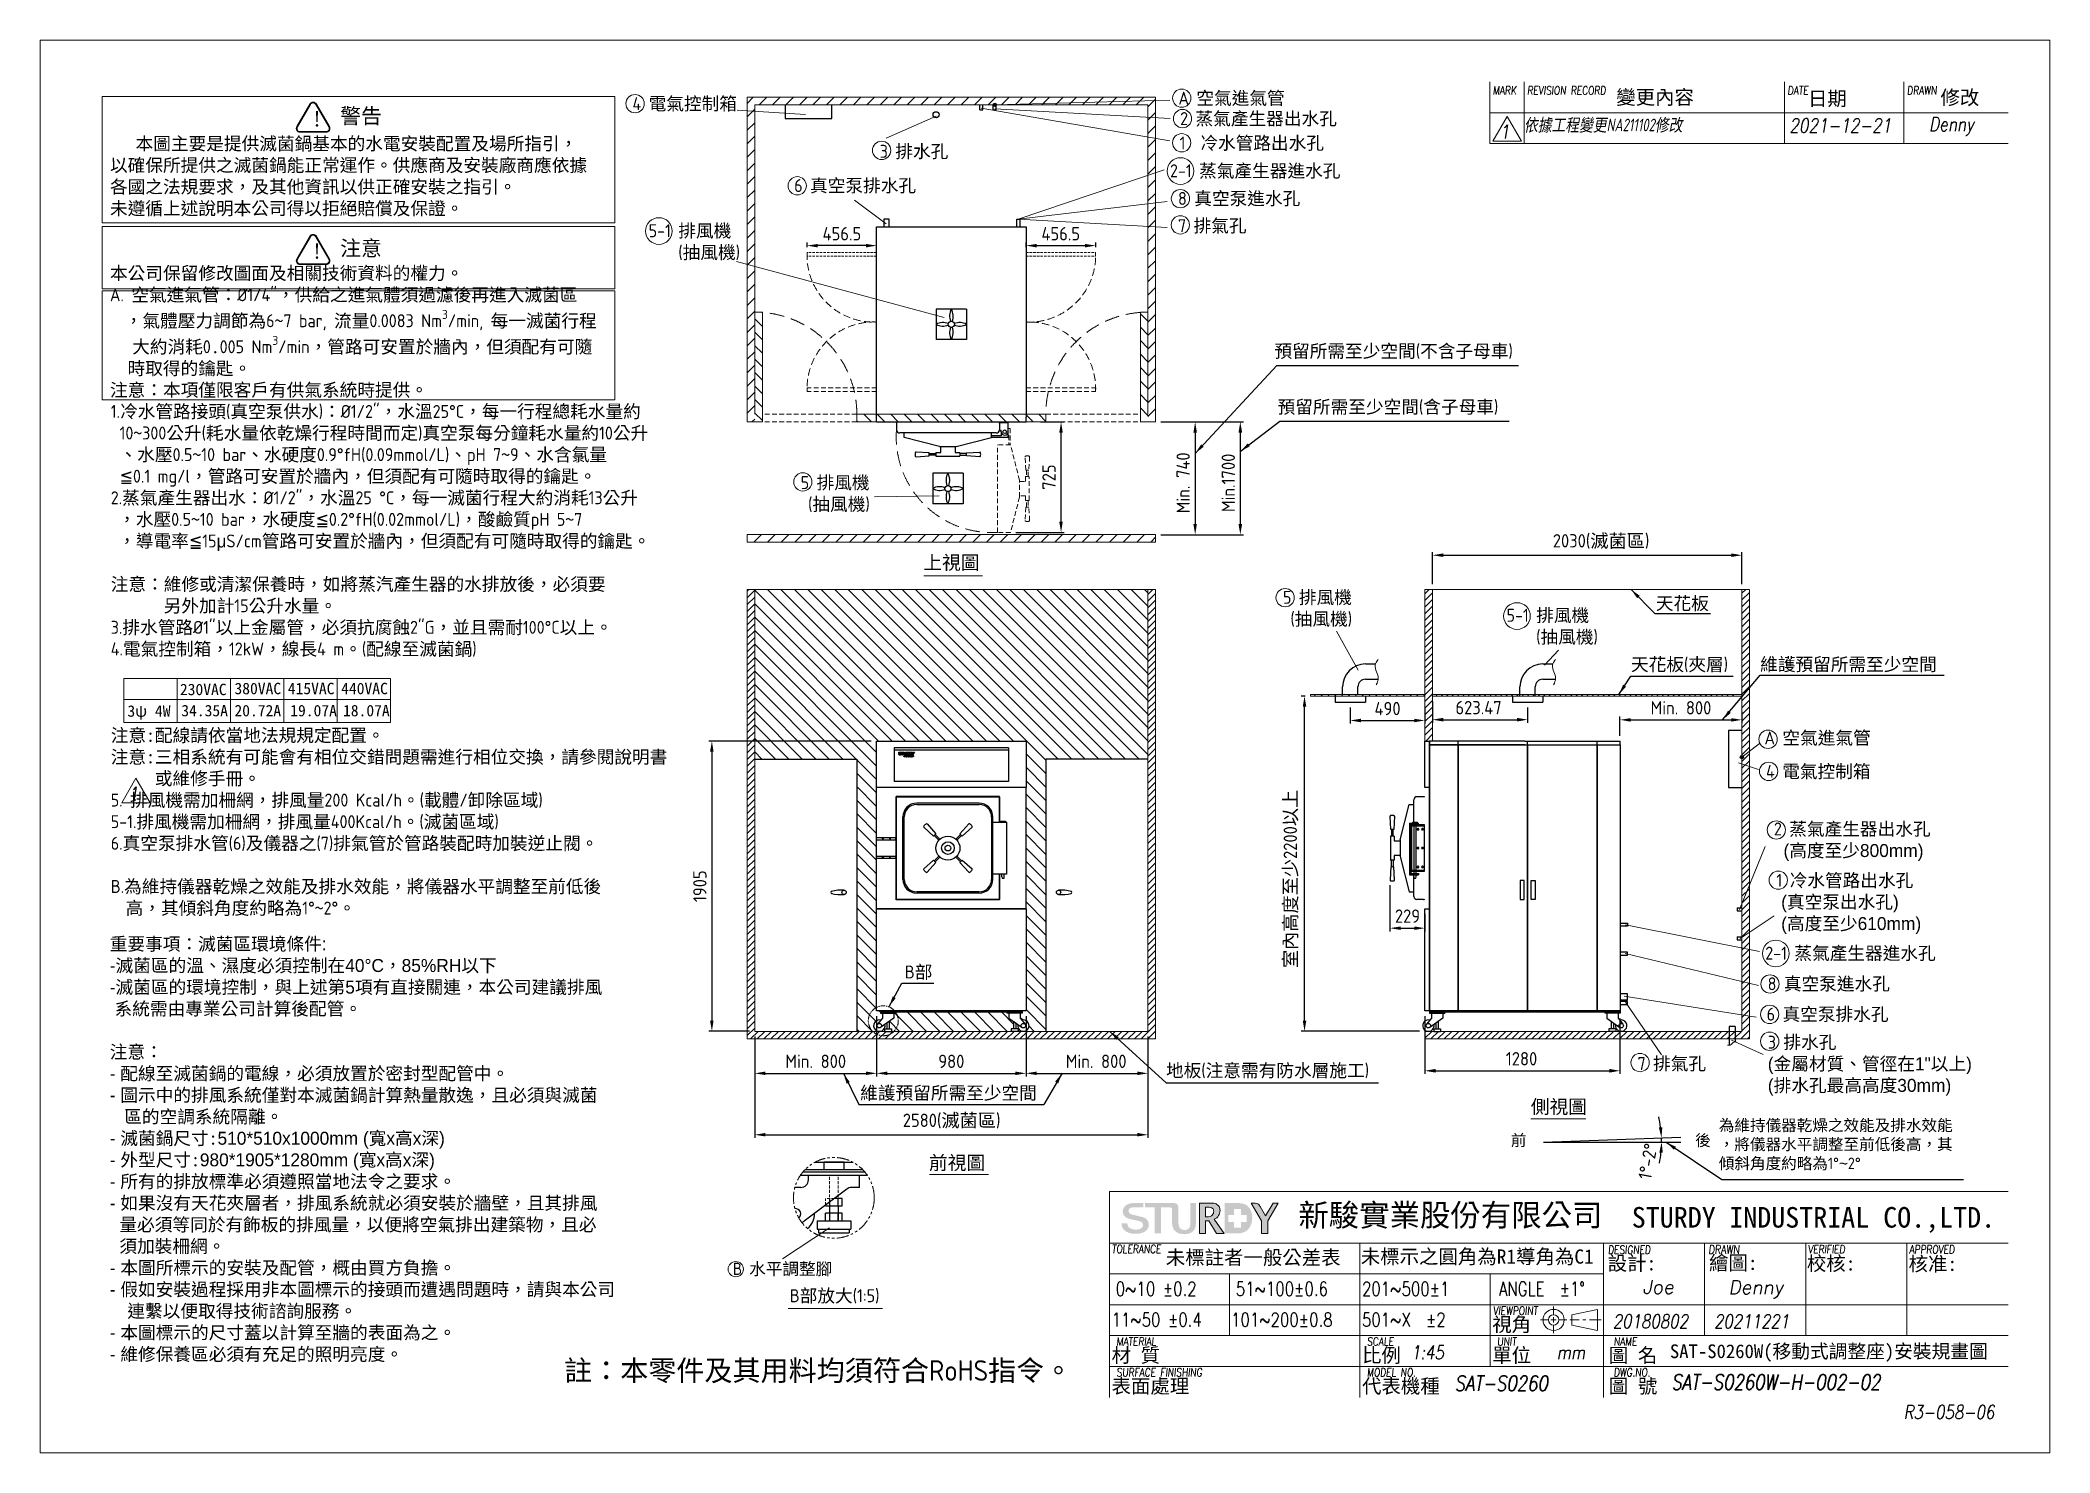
# Model space of a CAD drawing. Header units: millimetres. Extents: x -215875 to 13185, y -2277 to 9270.
# Drawn here: x 0 to 13185, y 0 to 9270 of the extents above; entities outside this region: 2.
import ezdxf

# ---------------------------------------------------------------- set-up
doc = ezdxf.new("R2010")
doc.units = ezdxf.units.MM
doc.header["$MEASUREMENT"] = 0
for name, pattern in [('HIDDEN', [9.525, 6.35, -3.175]), ('HIDDEN2', [4.7625, 3.175, -1.5875]), ('PHANTOM2', [31.75, 15.875, -3.175, 3.175, -3.175, 3.175, -3.175])]:
    doc.linetypes.add(name, pattern=pattern)
doc.layers.get('0').update_dxf_attribs({"lineweight": 25})
for name, color, linetype, lineweight in [('D', 3, 'Continuous', 13), ('F', 7, 'Continuous', 15), ('H', 2, 'HIDDEN', 15), ('HIDDEN', 2, 'HIDDEN2', 9), ('S', 4, 'Continuous', 15), ('T', 4, 'Continuous', 15), ('標註', 5, 'Continuous', 9)]:
    doc.layers.add(name, color=color, linetype=linetype, lineweight=lineweight)
doc.styles.get("Standard").update_dxf_attribs({"font": 'KAIU.TTF'})
doc.styles.add('STU25', font='isocp2.shx')
doc.styles.add('Text', font='romans.shx', dxfattribs={"width": 0.8, "oblique": 10})
doc.dimstyles.new('STU25', dxfattribs={"dimscale": 35, "dimtxt": 2.5, "dimasz": 2, "dimexe": 0.6, "dimexo": 1, "dimgap": 1, "dimtad": 1, "dimdsep": 46, "dimtxsty": 'STU25', "dimcen": 2, "dimazin": 2, "dimtfac": 1, "dimtmove": 0, "dimatfit": 3, "dimfxl": 0, "dimtolj": 1, "dimtzin": 0, "dimarcsym": 0})
doc.dimstyles.new('STU25$7', dxfattribs={"dimscale": 35, "dimtxt": 2.5, "dimasz": 2, "dimexe": 1.25, "dimexo": 0.625, "dimgap": 1, "dimtad": 0, "dimdec": 4, "dimdsep": 46, "dimtxsty": 'STU25', "dimcen": 2.5, "dimazin": 2, "dimtfac": 1, "dimtdec": 4, "dimtmove": 0, "dimatfit": 3, "dimfxl": 0, "dimtolj": 1, "dimtzin": 0, "dimarcsym": 0})
pattern_1 = [(135, (223468.823, 22978.72), (-44.194174, -44.194174), [])]
pattern_2 = [(135, (189720.45, 3503.43), (-44.194174, -44.194174), [])]
pattern_3 = [(45, (201783.01, 3130.027), (-22.097087, 22.097087), [])]

msp = doc.modelspace()

# ---------------------------------------------------------------- texts
at = {"insert": (3437.323, 607.686), "char_height": 135.00867, "attachment_point": 1, "style": 'STU25'}
msp.add_mtext('{\\f標楷體|b0|i0|c136|p65;註：本零件及其用料均須符合}RoHS{\\f標楷體|b0|i0|c136|p65;指令。}', dxfattribs=at)
at = {"layer": 'D', "color": 4}
msp.add_text('SAT-S0260W(移動式調整座)安裝規畫圖', height=90, dxfattribs=at).set_placement((10692.455, 621.49))
at = {"layer": 'D', "color": 11, "attachment_point": 1, "style": 'STU25'}
for s, insert, char_height in [('{\\f標楷體|b0|i0|c136|p65;警告}', (1968.467, 8822.815), 100), ('{\\f標楷體|b0|i0|c136|p65;!}', (1781.955, 8803.447), 100), ('\\A1;\\P  {\\f????|b0|i0|c0|p54;  \\H0.2353x; \\f標楷體|b0|i0|c136|p65;\\H4.25x;本圖主要是提供滅菌鍋基本的水電安裝配置及場所指引，\\P以確保所提供之滅菌鍋能正常運作。供應商及安裝廠商應依據\\P各國之法規要求，及其他資訊以供正確安裝之指引。\\P未遵循上述說明本公司得以拒絕賠償及保證。\\P\\P\\P本公司保留修改圖面及相關技術資料的權力。\\P}A. {\\f標楷體|b0|i0|c136|p65;空氣進氣管：}%%c1/4"{\\f標楷體|b0|i0|c136|p65;，供給之進氣體須過濾後再進入滅菌區\\P}  {\\f標楷體|b0|i0|c136|p65;，氣體壓力調節為}6{\\f標楷體|b0|i0|c136|p65;~}7 bar, {\\f標楷體|b0|i0|c136|p65;流量}0.0083 Nm{\\H0.7x;\\S3^ ;}/min, {\\f標楷體|b0|i0|c136|p65;每一滅菌行程\\P}   {\\f標楷體|b0|i0|c136|p65;大約消耗}0{\\f標楷體|b0|i0|c136|p65;.}005 Nm{\\H0.7x;\\S3^ ;}/min{\\f標楷體|b0|i0|c136|p65;，管路可安置於牆內，但須配有可隨\\P  時取得的鑰匙。\\P注意：本項僅限客戶有供氣系統時提供。}', (457.712, 8775.52), 85), ('{\\f標楷體|b0|i0|c136|p65;!}', (1781.955, 7935.721), 100), ('{\\f標楷體|b0|i0|c136|p65;注意}', (1968.467, 7955.089), 100), ('1.{\\f標楷體|b0|i0|c136|p65;冷水管路接頭}({\\f標楷體|b0|i0|c136|p65;真空泵供水}){\\f標楷體|b0|i0|c136|p65;：}%%C1/2"{\\f標楷體|b0|i0|c136|p65;，水溫}25%%DC{\\f標楷體|b0|i0|c136|p65;，每一行程總耗水量約\\P }10{\\f標楷體|b0|i0|c136|p65;~}300{\\f標楷體|b0|i0|c136|p65;公升}({\\f標楷體|b0|i0|c136|p65;耗水量依乾燥行程時間而定}){\\f標楷體|b0|i0|c136|p65;真空泵每分鐘耗水量約}10{\\f標楷體|b0|i0|c136|p65;公升\\P 、水壓}0.5{\\f標楷體|b0|i0|c136|p65;~}10 bar{\\f標楷體|b0|i0|c136|p65;、水硬度}0.9%%DfH(0.09mmol/L){\\f標楷體|b0|i0|c136|p65;、}pH 7{\\f標楷體|b0|i0|c136|p65;~}9{\\f標楷體|b0|i0|c136|p65;、水含氯量\\P \\f新細明體|b0|i0|c136|p18;≦}0.1 mg/l{\\f標楷體|b0|i0|c136|p65;，管路可安置於牆內，但須配有可隨時取得的鑰匙。}\\P2.{\\f標楷體|b0|i0|c136|p65;蒸氣產生器出水：}%%C1/2"{\\f標楷體|b0|i0|c136|p65;，水溫}25 %%DC{\\f標楷體|b0|i0|c136|p65;，每一滅菌行程大約消耗}13{\\f標楷體|b0|i0|c136|p65;公升}\\P {\\f標楷體|b0|i0|c136|p65;，水壓}0.5{\\f標楷體|b0|i0|c136|p65;~}10 bar{\\f標楷體|b0|i0|c136|p65;，水硬度\\f新細明體|b0|i0|c136|p18;≦}0.2%%DfH(0.02mmol/L){\\f標楷體|b0|i0|c136|p65;，酸鹼質}pH 5{\\f標楷體|b0|i0|c136|p65;~}7\\P {\\f標楷體|b0|i0|c136|p65;，導電率\\f新細明體|b0|i0|c136|p18;≦}15{\\f新細明體|b0|i0|c136|p16;μ}S/cm{\\f標楷體|b0|i0|c136|p65;管路可安置於牆內，但須配有可隨時取得的鑰匙。\\P\\P注意：維修或清潔保養時，如將蒸汽產生器的水排放後，必須要\\P      另外加計}15{\\f標楷體|b0|i0|c136|p65;公升水量。}\\P3.{\\f標楷體|b0|i0|c136|p65;排水管路}%%C1"{\\f標楷體|b0|i0|c136|p65;以上金屬管，必須抗腐蝕}2"G{\\f標楷體|b0|i0|c136|p65;，並且需耐}100%%DC{\\f標楷體|b0|i0|c136|p65;以上。} \\P4.{\\f標楷體|b0|i0|c136|p65;電氣控制箱，}12kW{\\f標楷體|b0|i0|c136|p65;，線長}4 m{\\f標楷體|b0|i0|c136|p65;。}({\\f標楷體|b0|i0|c136|p65;配線至滅菌鍋})\\P\\P\\P\\P{\\f標楷體|b0|i0|c136|p65;注意:配線請依當地法規規定配置。\\P\\fDFKai-SB|b0|i0|c136|p65;注意:三相系統有可能會有相位交錯問題需進行相位交換，請參閱說明書\\P     或維修手冊。}\\P5. {\\f標楷體|b0|i0|c136|p65;排風機需加柵網，排風量}200 Kcal/h{\\f標楷體|b0|i0|c136|p65;。}({\\f標楷體|b0|i0|c136|p65;載體}/{\\f標楷體|b0|i0|c136|p65;卸除區域})\\P5-1.{\\f標楷體|b0|i0|c136|p65;排風機需加柵網，排風量}400Kcal/h{\\f標楷體|b0|i0|c136|p65;。}({\\f標楷體|b0|i0|c136|p65;滅菌區域})\\P6.{\\f標楷體|b0|i0|c136|p65;真空泵排水管}(6){\\f標楷體|b0|i0|c136|p65;及儀器之}(7){\\f標楷體|b0|i0|c136|p65;排氣管於管路裝配時加裝逆止閥。\\P}\\PB.{\\f標楷體|b0|i0|c136|p65;為維持儀器乾燥之效能及排水效能，將儀器水平調整至前低後}\\P  {\\f標楷體|b0|i0|c136|p65;高，其傾斜角度約略為}1%%D{\\f標楷體|b0|i0|c136|p65;~}2%%D{\\f標楷體|b0|i0|c136|p65;。}', (462.987, 6876.356), 85), ('{\\f標楷體|b0|i0|c136|p65;230VAC}', (916.756, 5046.92), 75), ('{\\f標楷體|b0|i0|c136|p65;380VAC}', (1274.639, 5053.106), 75), ('{\\f標楷體|b0|i0|c136|p65;415VAC}', (1624.639, 5053.106), 75), ('{\\f標楷體|b0|i0|c136|p65;440VAC}', (1974.639, 5053.106), 75), ('{\\f標楷體|b0|i0|c136|p65;3ψ 4W}', (572.321, 4905.42), 75), ('{\\f標楷體|b0|i0|c136|p65;34.35A}', (925.731, 4908.09), 75), ('{\\f標楷體|b0|i0|c136|p65;20.72A}', (1274.526, 4908.09), 75), ('{\\f標楷體|b0|i0|c136|p65;19.07A}', (1640.577, 4908.09), 75), ('{\\f標楷體|b0|i0|c136|p65;18.07A}', (1986.966, 4908.09), 75), ('{\\f標楷體|b0|i0|c136|p65;重要事項：滅菌區環境條件\\FARISOP2.SHX|c0;:\\P-\\f標楷體|b0|i0|c136|p65;滅菌區的溫、濕度必須控制在\\FARISOP2.SHX|c0;40%%DC\\f標楷體|b0|i0|c136|p65;，\\FARISOP2.SHX|c0;85%RH\\f標楷體|b0|i0|c136|p65;以下\\P\\FARISOP2.SHX|c0;-\\f標楷體|b0|i0|c136|p65;滅菌區的環境控制，與上述第\\FARISOP2.SHX|c0;5\\f標楷體|b0|i0|c136|p65;項有直接關連，本公司建議排風\\P\\FARISOP2.SHX|c0; \\f標楷體|b0|i0|c136|p65;系統需由專業公司計算後配管。\\P\\P注意：\\P\\FARISOP2.SHX|c0;- \\f標楷體|b0|i0|c136|p65;配線至滅菌鍋的電線，必須放置於密封型配管中。\\P\\FARISOP2.SHX|c0;- \\f標楷體|b0|i0|c136|p65;圖示中的排風系統僅對本滅菌鍋計算熱量散逸，且必須與滅菌\\P\\FARISOP2.SHX|c0;   \\f標楷體|b0|i0|c136|p65;區的空調系統隔離。\\P\\FARISOP2.SHX|c0;- \\f標楷體|b0|i0|c136|p65;滅菌鍋尺寸:\\FARISOP2.SHX|c0;510*510x1000mm (\\f標楷體|b0|i0|c136|p65;寬\\FARISOP2.SHX|c0;x\\f標楷體|b0|i0|c136|p65;高\\FARISOP2.SHX|c0;x\\f標楷體|b0|i0|c136|p65;深\\FARISOP2.SHX|c0;)\\P- \\f標楷體|b0|i0|c136|p65;外型尺寸:\\FARISOP2.SHX|c0;980*1905*1280mm (\\f標楷體|b0|i0|c136|p65;寬\\FARISOP2.SHX|c0;x\\f標楷體|b0|i0|c136|p65;高\\FARISOP2.SHX|c0;x\\f標楷體|b0|i0|c136|p65;深\\FARISOP2.SHX|c0;)\\P- \\f標楷體|b0|i0|c136|p65;所有的排放標準必須遵照當地法令之要求。\\P\\FARISOP2.SHX|c0;- \\f標楷體|b0|i0|c136|p65;如果沒有天花夾層者，排風系統就必須安裝於牆壁，且其排風\\P\\FARISOP2.SHX|c0; \\Farsimp.shx|c0; \\f標楷體|b0|i0|c136|p65;量必須等同於有飾板的排風量，以便將空氣排出建築物，且必\\P\\FARISOP2.SHX|c0; \\Farsimp.shx|c0; \\f標楷體|b0|i0|c136|p65;須加裝柵網。\\P\\FARISOP2.SHX|c0;- \\f標楷體|b0|i0|c136|p65;本圖所標示的安裝及配管，概由買方負擔。\\P\\FARISOP2.SHX|c0;- \\f標楷體|b0|i0|c136|p65;假如安裝過程採用非本圖標示的接頭而遭遇問題時，請與本公司\\P  連繫以便取得技術諮詢服務。\\P\\FARISOP2.SHX|c0;- \\f標楷體|b0|i0|c136|p65;本圖標示的尺寸蓋以計算至牆的表面為之。\\P\\FARISOP2.SHX|c0;- \\f標楷體|b0|i0|c136|p65;維修保養區必須有充足的照明亮度。}', (456.411, 3382.005), 85)]:
    msp.add_mtext(s, dxfattribs=dict(at, insert=insert, char_height=char_height))
at = {"layer": 'D', "attachment_point": 1}
for s, insert, char_height in [('{\\Fisocp2.shx;\\C3;4 \\f標楷體|b0|i0|c136|p65;電氣控制箱}', (3886.178, 8896.167), 85), ('{\\Fisocp2.shx;\\C3;A \\f標楷體|b0|i0|c136|p65;空氣進氣管}', (7468.144, 8932.26), 85), ('{\\Fisocp3.shx;\\C3;2 \\f標楷體|b0|i0|c136|p65;蒸氣產生器出水孔}', (7479.33, 8798.034), 85), ('{\\Fisocp2.shx;\\C3;3 \\f標楷體|b0|i0|c136|p65;排水孔}', (5508.14, 8583.1), 85), ('{\\Fisocp2.shx;\\C3;1  \\f標楷體|b0|i0|c136|p65;冷水管路出水孔}', (7476.06, 8637.893), 85), ('{\\Fisocp2.shx;\\C3;2-1 \\f標楷體|b0|i0|c136|p65;蒸氣產生器進水孔}', (7412.581, 8455.333), 85), ('{\\Fisocp2.shx;\\C3;6 \\f標楷體|b0|i0|c136|p65;真空泵排水孔}', (4947.09, 8358.497), 85), ('{\\Fisocp2.shx;\\C3;8 \\f標楷體|b0|i0|c136|p65;真空泵進水孔}', (7465.375, 8274.032), 85), ('{\\Fisocp2.shx;\\C3;5-1 \\f標楷體|b0|i0|c136|p65;排風機\\P\\Fisocp2.shx;    (\\f標楷體|b0|i0|c136|p65;抽風機\\Fisocp2.shx;)}', (3992.253, 8062.133), 85), ('{\\Fisocp2.shx;\\C3;7 \\f標楷體|b0|i0|c136|p65;排氣孔}', (7465.005, 8095.181), 85), ('{\\C3;預留所需至少空間\\Fisocp2.shx;(\\f標楷體|b0|i0|c136|p65;不含子母車\\Fisocp2.shx;)}', (8097.556, 7272.67), 85), ('{\\C3;預留所需至少空間\\Fisocp2.shx;(\\f標楷體|b0|i0|c136|p65;含子母車\\Fisocp2.shx;)}', (8118.274, 6906.151), 85), ('{\\Fisocp2.shx;\\C3;5 \\f標楷體|b0|i0|c136|p65;排風機\\P\\Fisocp2.shx; (\\f標楷體|b0|i0|c136|p65;抽風機\\Fisocp2.shx;)}', (4989.519, 6409.412), 85), ('{\\C11;上視圖}', (5794.446, 5887.319), 90), ('{\\Fisocp2.shx;\\C3;5 \\f標楷體|b0|i0|c136|p65;排風機\\P\\Fisocp2.shx; (\\f標楷體|b0|i0|c136|p65;抽風機\\Fisocp2.shx;)}', (8153.943, 5656.514), 85), ('{\\Fisocp2.shx;\\C3;5-1 \\f標楷體|b0|i0|c136|p65;排風機\\P\\Fisocp2.shx;    (\\f標楷體|b0|i0|c136|p65;抽風機\\Fisocp2.shx;)}', (9620.728, 5538.6), 85), ('{\\C3;天花板 }', (10600.047, 5617.082), 85), ('{\\C3;天花板\\Fisocp2.shx;(\\f標楷體|b0|i0|c136|p65;夾層\\Fisocp2.shx;)}', (10437.134, 5216.116), 85), ('{\\C3;維護預留所需至少空間}', (11284.27, 5216.719), 85), ('{\\Fisocp2.shx;\\C3;A \\f標楷體|b0|i0|c136|p65;空氣進氣管}', (11312.955, 4734.016), 85), ('{\\Fisocp2.shx;\\C3;4 \\f標楷體|b0|i0|c136|p65;電氣控制箱}', (11323.204, 4514.258), 85), ('{\\Fisocp3.shx;\\C3;2\\Fisocp2.shx;-1\\Fisocp3.shx; \\f標楷體|b0|i0|c136|p65;蒸氣產生器進水孔}', (11318.029, 3321.224), 85), ('{\\Fisocp2.shx;\\C3;B\\f標楷體|b0|i0|c136|p65;部}', (5672.906, 3197.807), 85), ('{\\Fisocp2.shx;\\C3;8 \\f標楷體|b0|i0|c136|p65;真空泵進水孔}', (11333.712, 3120.584), 85), ('{\\Fisocp2.shx;\\C3;6 \\f標楷體|b0|i0|c136|p65;真空泵排水孔}', (11327.426, 2920.911), 85), ('{\\C3;地板\\Fisocp2.shx;(\\f標楷體|b0|i0|c136|p65;注意需有防水層施工\\Fisocp2.shx;)}', (7386.256, 2551.671), 85), ('{\\Fisocp2.shx;\\C3;7 \\f標楷體|b0|i0|c136|p65;排氣孔}', (10480.039, 2596.622), 85), ('{\\C3;維護預留所需至少空間}', (5379.647, 2404.085), 85), ('{\\C11;側視圖}', (9779.866, 2316.24), 90), ('{\\C3;為維持儀器乾燥之效能及排水效能\\P，將儀器水平調整至前低後高，其\\P傾斜角度約略為\\Fisocp2.shx;1%%D\\f???|b0|i0|c0|p65;~\\Fisocp2.shx;2%%D}', (11013.189, 2187.208), 75), ('{\\C11;前視圖}', (5831.251, 1948.229), 90)]:
    msp.add_mtext(s, dxfattribs=dict(at, insert=insert, char_height=char_height))
at = {"layer": 'D', "char_height": 85, "attachment_point": 1, "style": 'STU25'}
for s, insert in [('{2 \\f標楷體|b0|i0|c136|p65;蒸氣產生器出水孔\\P\\FARISOP2.SHX|c0;  (\\f標楷體|b0|i0|c136|p65;高度至少\\FARISOP2.SHX|c0;800mm)}', (11374.574, 4136.541)), ('{1 \\f標楷體|b0|i0|c136|p65;冷水管路出水孔\\P\\FARISOP2.SHX|c0; (\\f標楷體|b0|i0|c136|p65;真空泵出水孔\\FARISOP2.SHX|c0;)\\P (\\f標楷體|b0|i0|c136|p65;高度至少\\FARISOP2.SHX|c0;610mm)}', (11390.942, 3799.123)), ('{3 \\f標楷體|b0|i0|c136|p65;排水孔\\P\\FARISOP2.SHX|c0;(\\f標楷體|b0|i0|c136|p65;金屬材質、管徑在\\FARISOP2.SHX|c0;1"\\f標楷體|b0|i0|c136|p65;以上\\FARISOP2.SHX|c0;)\\P(\\f標楷體|b0|i0|c136|p65;排水孔最高高度\\FARISOP2.SHX|c0;30mm)}', (11334.905, 2737.197))]:
    msp.add_mtext(s, dxfattribs=dict(at, insert=insert))
at = {"layer": 'D', "char_height": 75, "width": 218.181, "attachment_point": 1}
for s, insert in [(' 前', (9597.85, 2088.759)), ('{\\Fisocp2.shx; }後', (10815.726, 2088.309))]:
    msp.add_mtext(s, dxfattribs=dict(at, insert=insert))
at = {"layer": 'D', "color": 11, "attachment_point": 1}
for s, insert, char_height in [('{\\Fisocp2.shx;\\C3;B \\f標楷體|b0|i0|c136|p65;水平調整腳}', (4544.367, 1247.219), 80), ('{\\Fisocp2.shx;B}部放大{\\Fisocp2.shx;(1:5)}', (4917.984, 1073.457), 85)]:
    msp.add_mtext(s, dxfattribs=dict(at, insert=insert, char_height=char_height))
at = {"layer": 'F', "color": 1, "lineweight": 15, "style": 'Text', "oblique": 5, "width": 0.8}
for s, height, p in [('MARK', 54, (9530.892, 8913.495)), ('REVISION RECORD', 54, (9755.892, 8913.495)), ('DATE', 54, (11464.062, 8913.495)), ('DRAWN', 54, (12247.79, 8913.495)), ('TOLERANCE', 54, (7030.215, 1310.859)), ('DESIGNED', 54, (10285.55, 1305.54)), ('DRAWN', 56.0451, (10945.495, 1306.543)), ('VERIFIED', 54, (11597.433, 1309.051)), ('APPROVED', 54, (12262.51, 1307.802)), ('VIEWPOINT', 54, (9532.291, 905.859)), ('MATERIAL', 54, (7061.27, 703.359)), ('SCALE', 54, (8704.726, 703.359)), ('UNIT', 54, (9558.77, 703.359)), ('NAME', 54, (10323.477, 703.359)), ('SURFACE FINISHING', 54, (7061.27, 500.859)), ('MODEL NO.', 54, (8704.726, 500.859)), ('DWG.NO.', 54, (10323.477, 500.859))]:
    msp.add_text(s, height=height, dxfattribs=at).set_placement(p)
at = {"layer": 'F', "lineweight": -3}
for s, height, p in [('變更內容', 93.4085, (10340.324, 8849.011)), ('日期', 93.4085, (11598.506, 8840.111)), ('修改', 93.4085, (12467.712, 8847.231)), ('未標註者一般公差表', 93.4085, (7385.183, 1235.261)), ('未標示之圓角為R1導角為C1', 93.40847, (8664.31, 1241.309)), ('設計:', 93.4085, (10284.274, 1197.298)), ('繪圖:', 93.4085, (10949.237, 1199.862)), ('校核:', 93.4085, (11591.381, 1195.874)), ('核准:', 93.4085, (12258.537, 1193.373)), ('視角', 93.4085, (9526.751, 796.024)), ('材 質', 93.4085, (7029.251, 593.524)), ('比例', 93.4085, (8672.707, 593.524)), ('單位', 93.4085, (9526.751, 593.524)), ('圖 名', 93.4085, (10291.458, 593.524)), ('表面處理', 93.4085, (7029.251, 391.024)), ('代表機種', 93.4085, (8672.707, 391.024)), ('圖 號', 93.4085, (10291.458, 391.024))]:
    msp.add_text(s, height=height, dxfattribs=at).set_placement(p)
at = {"layer": 'F', "lineweight": 20, "style": 'Text', "width": 0.8}
for s, p in [('0~10 ±0.2', (7056.741, 1031.022)), ('51~100±0.6', (7844.241, 1031.022)), ('201~500±1', (8672.351, 1031.022)), ('ANGLE  ±1%%D', (9570.421, 1031.022)), ('11~50 ±0.4', (7029.164, 828.522)), ('101~200±0.8', (7813.217, 828.522)), ('501~X  ±2', (8672.351, 828.522))]:
    msp.add_text(s, height=90, dxfattribs=at).set_placement(p)
at = {"layer": 'T', "lineweight": 20, "style": 'Text', "oblique": 10, "width": 0.8}
for s, height, p in [('1', 90, (9576.741, 8624.177)), ('2021-12-21', 92, (11475.805, 8665.093)), ('Denny', 92, (12392.731, 8673.356)), ('1', 90, (579.916, 4280.544)), ('20180802', 90, (10317.738, 817.906)), ('20211221', 90, (10981.488, 817.906)), ('1:45', 90, (8993.52, 614.373)), ('mm', 90, (9950.136, 614.628)), ('SAT-S0260', 99, (9280.48, 406.77)), ('SAT-S0260W-H-002-02', 99, (10702.525, 414.18))]:
    msp.add_text(s, height=height, dxfattribs=at).set_placement(p)
at = {"layer": 'T', "lineweight": 20, "style": 'Text', "oblique": 10}
for s, p in [('Joe', (10513.285, 1043.408)), ('Denny', (11076.797, 1041.737))]:
    msp.add_text(s, height=90, dxfattribs=at).set_placement(p)
at = {"layer": 'T', "linetype": 'Continuous', "lineweight": 20, "attachment_point": 1, "style": 'Text'}
for s, insert, char_height in [('{\\fDFKai-SB|b0|i0|c136|p65;依據工程變更\\Fisocp2.shx|c136;NA211102\\fDFKai-SB|b0|i0|c136|p65;修改}', (9735.571, 8754.978), 82.79908), ('R3-058-06', (12225.83, 312.023), 90)]:
    msp.add_mtext(s, dxfattribs=dict(at, insert=insert, char_height=char_height))
at = {"layer": '標註', "char_height": 20, "attachment_point": 1}
for insert in [(-215875.215, -2215.475), (-215729.292, -2277.19)]:
    msp.add_mtext('\\A1;', dxfattribs=dict(at, insert=insert))

# ---------------------------------------------------------------- blocks, each defined once
blk = doc.blocks.new('*D1')
at = {"layer": 'D', "color": 0, "lineweight": -2}
for start, end in [(7.1806, 12.3613), (0, 2), (349.6387, 354.8194)]:
    blk.add_arc((9863, 2040), 774, start, end, dxfattribs=at)
at = {"layer": 'D', "color": 0}
for points in [[(10620, 2136), (10643, 2137), (10637, 2067)], [(10646, 1969), (10623, 1970), (10638, 2040)]]:
    blk.add_solid(points, dxfattribs=at)
at = {"layer": 'Defpoints', "color": 0}
for p in [(9863, 2040), (9863, 2040), (10638, 2058), (10764, 2071), (10764, 2040)]:
    blk.add_point(p, dxfattribs=at)
at = {"layer": 'D', "color": 0, "insert": (10548, 1913), "char_height": 87.5, "attachment_point": 5, "rotation": 79.526, "style": 'STU25'}
blk.add_mtext('1%%D-2%%D', dxfattribs=at)
blk = doc.blocks.new('*D2')
at = {"layer": 'D', "color": 0, "lineweight": -2}
for p, q in [((9135, 4931), (9135, 4790)), ((9759, 4892), (9759, 4790)), ((9205, 4811), (9689, 4811))]:
    blk.add_line(p, q, dxfattribs=at)
at = {"layer": 'D', "color": 0}
for points in [[(9205, 4823), (9205, 4799), (9135, 4811)], [(9689, 4799), (9689, 4823), (9759, 4811)]]:
    blk.add_solid(points, dxfattribs=at)
at = {"layer": 'Defpoints', "color": 0}
for p in [(9135, 4966), (9759, 4927), (9759, 4811)]:
    blk.add_point(p, dxfattribs=at)
at = {"layer": 'D', "color": 0, "insert": (9437, 4890), "char_height": 87.5, "attachment_point": 5, "style": 'STU25'}
blk.add_mtext('\\A1;623.47', dxfattribs=at)
blk = doc.blocks.new('*D3')
at = {"layer": 'D', "color": 0, "lineweight": -2}
for p, q in [((4688, 2731), (4688, 2066)), ((7268, 2731), (7268, 2066)), ((4758, 2087), (7198, 2087))]:
    blk.add_line(p, q, dxfattribs=at)
at = {"layer": 'D', "color": 0}
for points in [[(4758, 2099), (4758, 2076), (4688, 2087)], [(7198, 2076), (7198, 2099), (7268, 2087)]]:
    blk.add_solid(points, dxfattribs=at)
at = {"layer": 'Defpoints', "color": 0}
for p in [(4688, 2766), (7268, 2766), (7268, 2087)]:
    blk.add_point(p, dxfattribs=at)
at = {"layer": 'D', "color": 0, "insert": (5980, 2177), "char_height": 87.5, "attachment_point": 5, "style": 'STU25'}
blk.add_mtext('\\A1;2580({\\f標楷體|b0|i0|c136|p65;滅菌區})', dxfattribs=at)
blk = doc.blocks.new('*D4')
at = {"layer": 'D', "color": 0, "lineweight": -2}
for p, q in [((8300, 4966), (8274, 4966)), ((8295, 2836), (8295, 4896)), ((9050, 2766), (8274, 2766))]:
    blk.add_line(p, q, dxfattribs=at)
at = {"layer": 'D', "color": 0}
for points in [[(8307, 4896), (8284, 4896), (8295, 4966)], [(8284, 2836), (8307, 2836), (8295, 2766)]]:
    blk.add_solid(points, dxfattribs=at)
at = {"layer": 'Defpoints', "color": 0}
for p in [(8295, 4966), (8335, 4966), (9085, 2766)]:
    blk.add_point(p, dxfattribs=at)
at = {"layer": 'D', "color": 0, "insert": (8207, 3766), "char_height": 87.5, "attachment_point": 5, "rotation": 90, "style": 'STU25'}
blk.add_mtext('\\A1;{\\f標楷體|b0|i0|c136|p65;室內高度至少}2200{\\f標楷體|b0|i0|c136|p65;以上}', dxfattribs=at)
blk = doc.blocks.new('*D5')
at = {"layer": 'D', "color": 0, "lineweight": -2}
for p, q in [((4688, 2731), (4688, 2469)), ((5488, 2749), (5488, 2469)), ((4758, 2490), (5418, 2490))]:
    blk.add_line(p, q, dxfattribs=at)
at = {"layer": 'D', "color": 0}
for points in [[(4758, 2502), (4758, 2479), (4688, 2490)], [(5418, 2479), (5418, 2502), (5488, 2490)]]:
    blk.add_solid(points, dxfattribs=at)
at = {"layer": 'Defpoints', "color": 0}
for p in [(5488, 2784), (4688, 2766), (5488, 2490)]:
    blk.add_point(p, dxfattribs=at)
at = {"layer": 'D', "color": 0, "insert": (5088, 2569), "char_height": 87.5, "attachment_point": 5, "style": 'STU25'}
blk.add_mtext('\\A1;Min. 800', dxfattribs=at)
blk = doc.blocks.new('*D6')
at = {"layer": 'D', "color": 0, "lineweight": -2}
for p, q in [((6468, 2866), (6468, 2469)), ((7268, 2731), (7268, 2469)), ((6538, 2490), (7198, 2490))]:
    blk.add_line(p, q, dxfattribs=at)
at = {"layer": 'D', "color": 0}
for points in [[(6538, 2502), (6538, 2479), (6468, 2490)], [(7198, 2479), (7198, 2502), (7268, 2490)]]:
    blk.add_solid(points, dxfattribs=at)
at = {"layer": 'Defpoints', "color": 0}
for p in [(6468, 2901), (7268, 2766), (7268, 2490)]:
    blk.add_point(p, dxfattribs=at)
at = {"layer": 'D', "color": 0, "insert": (6928, 2569), "char_height": 87.5, "attachment_point": 5, "style": 'STU25'}
blk.add_mtext('\\A1;Min. 800', dxfattribs=at)
blk = doc.blocks.new('*D7')
at = {"layer": 'D', "color": 0, "lineweight": -2}
for p, q in [((10365, 4706), (10365, 4831)), ((10435, 4810), (11095, 4810)), ((11165, 4862), (11165, 4789))]:
    blk.add_line(p, q, dxfattribs=at)
at = {"layer": 'D', "color": 0}
for points in [[(10435, 4821), (10435, 4798), (10365, 4810)], [(11095, 4798), (11095, 4821), (11165, 4810)]]:
    blk.add_solid(points, dxfattribs=at)
at = {"layer": 'Defpoints', "color": 0}
for p in [(11165, 4897), (11165, 4810), (10365, 4671)]:
    blk.add_point(p, dxfattribs=at)
at = {"layer": 'D', "color": 0, "insert": (10765, 4889), "char_height": 87.5, "attachment_point": 5, "style": 'STU25'}
blk.add_mtext('\\A1;{\\Fisocp2.shx;Min. 800}', dxfattribs=at)
blk = doc.blocks.new('*D8')
at = {"layer": 'D', "color": 0, "lineweight": -2}
for p, q in [((9135, 5701), (9135, 5911)), ((9205, 5890), (11095, 5890)), ((11165, 5701), (11165, 5911))]:
    blk.add_line(p, q, dxfattribs=at)
at = {"layer": 'D', "color": 0}
for points in [[(9205, 5902), (9205, 5879), (9135, 5890)], [(11095, 5879), (11095, 5902), (11165, 5890)]]:
    blk.add_solid(points, dxfattribs=at)
at = {"layer": 'Defpoints', "color": 0}
for p in [(11165, 5890), (9135, 5666), (11165, 5666)]:
    blk.add_point(p, dxfattribs=at)
at = {"layer": 'D', "color": 0, "insert": (10241, 5980), "char_height": 87.5, "attachment_point": 5, "style": 'STU25'}
blk.add_mtext('\\A1;2030({\\f標楷體|b0|i0|c136|p65;滅菌區})', dxfattribs=at)
blk = doc.blocks.new('*D11')
at = {"layer": 'D', "color": 0, "lineweight": -2}
for p, q in [((9085, 2866), (9085, 2486)), ((10365, 2850), (10365, 2486)), ((9155, 2507), (10295, 2507))]:
    blk.add_line(p, q, dxfattribs=at)
at = {"layer": 'D', "color": 0}
for points in [[(9155, 2519), (9155, 2495), (9085, 2507)], [(10295, 2495), (10295, 2519), (10365, 2507)]]:
    blk.add_solid(points, dxfattribs=at)
at = {"layer": 'Defpoints', "color": 0}
for p in [(9085, 2901), (10365, 2885), (10365, 2507)]:
    blk.add_point(p, dxfattribs=at)
at = {"layer": 'D', "color": 0, "insert": (9719, 2586), "char_height": 87.5, "attachment_point": 5, "style": 'STU25'}
blk.add_mtext('\\A1;1280', dxfattribs=at)
blk = doc.blocks.new('*D12')
at = {"layer": 'D', "color": 0, "lineweight": -2}
for p, q in [((7353, 6765), (7599, 6765)), ((7578, 6695), (7578, 6095)), ((7353, 6025), (7599, 6025))]:
    blk.add_line(p, q, dxfattribs=at)
at = {"layer": 'D', "color": 0}
for points in [[(7589, 6695), (7566, 6695), (7578, 6765)], [(7566, 6095), (7589, 6095), (7578, 6025)]]:
    blk.add_solid(points, dxfattribs=at)
at = {"layer": 'Defpoints', "color": 0}
for p in [(7318, 6765), (7318, 6025), (7578, 6025)]:
    blk.add_point(p, dxfattribs=at)
at = {"layer": 'D', "color": 0, "insert": (7499, 6365), "char_height": 87.5, "attachment_point": 5, "rotation": 90, "style": 'STU25'}
blk.add_mtext('\\A1;{\\Fisocp2.shx;Min. 740}', dxfattribs=at)
blk = doc.blocks.new('*D13')
at = {"layer": 'D', "color": 0, "lineweight": -2}
for p, q in [((7353, 6765), (7895, 6765)), ((7874, 6695), (7874, 6095)), ((7353, 6025), (7895, 6025))]:
    blk.add_line(p, q, dxfattribs=at)
at = {"layer": 'D', "color": 0}
for points in [[(7886, 6695), (7862, 6695), (7874, 6765)], [(7862, 6095), (7886, 6095), (7874, 6025)]]:
    blk.add_solid(points, dxfattribs=at)
at = {"layer": 'Defpoints', "color": 0}
for p in [(7318, 6765), (7318, 6025), (7874, 6025)]:
    blk.add_point(p, dxfattribs=at)
at = {"layer": 'D', "color": 0, "insert": (7795, 6365), "char_height": 87.5, "attachment_point": 5, "rotation": 90, "style": 'STU25'}
blk.add_mtext('\\A1;{\\Fisocp2.shx;Min.1700}', dxfattribs=at)
blk = doc.blocks.new('*D14')
at = {"layer": 'D', "color": 0, "lineweight": -2}
for p, q in [((8595, 4892), (8595, 4785)), ((9085, 4892), (9085, 4785)), ((8665, 4806), (9015, 4806))]:
    blk.add_line(p, q, dxfattribs=at)
at = {"layer": 'D', "color": 0}
for points in [[(8665, 4817), (8665, 4794), (8595, 4806)], [(9015, 4794), (9015, 4817), (9085, 4806)]]:
    blk.add_solid(points, dxfattribs=at)
at = {"layer": 'Defpoints', "color": 0}
for p in [(8595, 4927), (9085, 4927), (9085, 4806)]:
    blk.add_point(p, dxfattribs=at)
at = {"layer": 'D', "color": 0, "insert": (8840, 4884), "char_height": 87.5, "attachment_point": 5, "style": 'STU25'}
blk.add_mtext('\\A1;490', dxfattribs=at)
blk = doc.blocks.new('*D15')
at = {"layer": 'D', "color": 0, "lineweight": -2}
for p, q in [((6563, 6765), (6719, 6765)), ((6698, 6110), (6698, 6695)), ((6401, 6040), (6719, 6040))]:
    blk.add_line(p, q, dxfattribs=at)
at = {"layer": 'D', "color": 0}
for points in [[(6709, 6695), (6686, 6695), (6698, 6765)], [(6686, 6110), (6709, 6110), (6698, 6040)]]:
    blk.add_solid(points, dxfattribs=at)
at = {"layer": 'Defpoints', "color": 0}
for p in [(6528, 6765), (6698, 6765), (6366, 6040)]:
    blk.add_point(p, dxfattribs=at)
at = {"layer": 'D', "color": 0, "insert": (6619, 6403), "char_height": 87.5, "attachment_point": 5, "rotation": 90, "style": 'STU25'}
blk.add_mtext('\\A1;725', dxfattribs=at)
blk = doc.blocks.new('*D16')
at = {"layer": 'D', "color": 0, "lineweight": -2}
for p, q in [((6468, 7912), (6468, 7943)), ((6538, 7922), (6855, 7922)), ((6925, 7912), (6925, 7943))]:
    blk.add_line(p, q, dxfattribs=at)
at = {"layer": 'D', "color": 0}
for points in [[(6538, 7933), (6538, 7910), (6468, 7922)], [(6855, 7910), (6855, 7933), (6925, 7922)]]:
    blk.add_solid(points, dxfattribs=at)
at = {"layer": 'Defpoints', "color": 0}
for p in [(6925, 7922), (6468, 7877), (6925, 7877)]:
    blk.add_point(p, dxfattribs=at)
at = {"layer": 'D', "color": 0, "insert": (6696, 8000), "char_height": 87.5, "attachment_point": 5, "style": 'STU25'}
blk.add_mtext('\\A1;456.5', dxfattribs=at)
blk = doc.blocks.new('*D17')
at = {"layer": 'D', "color": 0, "lineweight": -2}
for p, q in [((5032, 7912), (5032, 7943)), ((5418, 7922), (5102, 7922)), ((5488, 7912), (5488, 7943))]:
    blk.add_line(p, q, dxfattribs=at)
at = {"layer": 'D', "color": 0}
for points in [[(5102, 7933), (5102, 7910), (5032, 7922)], [(5418, 7910), (5418, 7933), (5488, 7922)]]:
    blk.add_solid(points, dxfattribs=at)
at = {"layer": 'Defpoints', "color": 0}
for p in [(5032, 7922), (5032, 7877), (5488, 7877)]:
    blk.add_point(p, dxfattribs=at)
at = {"layer": 'D', "color": 0, "insert": (5260, 8000), "char_height": 87.5, "attachment_point": 5, "style": 'STU25'}
blk.add_mtext('\\A1;456.5', dxfattribs=at)
blk = doc.blocks.new('*D18')
at = {"layer": 'D', "color": 0, "lineweight": -2}
for p, q in [((5488, 2866), (5488, 2469)), ((6468, 2866), (6468, 2469)), ((5558, 2490), (6398, 2490))]:
    blk.add_line(p, q, dxfattribs=at)
at = {"layer": 'D', "color": 0}
for points in [[(5558, 2502), (5558, 2479), (5488, 2490)], [(6398, 2479), (6398, 2502), (6468, 2490)]]:
    blk.add_solid(points, dxfattribs=at)
at = {"layer": 'Defpoints', "color": 0}
for p in [(5488, 2901), (6468, 2901), (6468, 2490)]:
    blk.add_point(p, dxfattribs=at)
at = {"layer": 'D', "color": 0, "insert": (5978, 2569), "char_height": 87.5, "attachment_point": 5, "style": 'STU25'}
blk.add_mtext('\\A1;980', dxfattribs=at)
blk = doc.blocks.new('新駿LOGO')
at = {"layer": 'F'}
h = blk.add_hatch(color=256, dxfattribs=at)
edge = h.paths.add_edge_path()
edge.add_spline(control_points=[(-529.05, -442.14), (-529.05, -442.31), (-529.02, -442.45), (-528.95, -442.56), (-528.89, -442.68), (-528.8, -442.78), (-528.69, -442.85), (-528.57, -442.93), (-528.44, -442.98), (-528.29, -443.01), (-528.15, -443.05), (-527.99, -443.07), (-527.81, -443.07), (-527.62, -443.07), (-527.47, -443.05), (-527.33, -443.01), (-527.2, -442.97), (-527.09, -442.92), (-527.01, -442.86), (-526.93, -442.8), (-526.87, -442.73), (-526.83, -442.65), (-526.8, -442.57), (-526.78, -442.49), (-526.78, -442.41), (-526.78, -442.25), (-526.82, -442.13), (-526.91, -442.05), (-526.99, -441.97), (-527.08, -441.91), (-527.18, -441.88), (-527.36, -441.83), (-527.56, -441.77), (-527.79, -441.72), (-528.02, -441.67), (-528.3, -441.61), (-528.64, -441.53), (-528.85, -441.48), (-529.02, -441.41), (-529.16, -441.34), (-529.3, -441.26), (-529.41, -441.17), (-529.5, -441.07), (-529.58, -440.98), (-529.64, -440.87), (-529.67, -440.77), (-529.7, -440.66), (-529.72, -440.55), (-529.72, -440.43), (-529.72, -440.22), (-529.67, -440.03), (-529.57, -439.87), (-529.46, -439.71), (-529.33, -439.58), (-529.16, -439.47), (-528.99, -439.37), (-528.85, -439.31), (-528.64, -439.26), (-528.43, -439.21), (-528.13, -439.2), (-527.91, -439.2), (-527.66, -439.2), (-526.73, -439.2), (-526.73, -439.2), (-526.73, -439.2), (-526.73, -439.81), (-526.73, -439.81), (-526.73, -439.81), (-528.14, -439.8), (-528.28, -439.83), (-528.39, -439.85), (-528.48, -439.86), (-528.56, -439.9), (-528.65, -439.94), (-528.72, -440), (-528.78, -440.07), (-528.84, -440.14), (-528.87, -440.23), (-528.87, -440.34), (-528.87, -440.5), (-528.81, -440.62), (-528.7, -440.7), (-528.6, -440.79), (-528.46, -440.85), (-528.28, -440.9), (-528.27, -440.9), (-528.19, -440.92), (-528.07, -440.95), (-527.94, -440.98), (-527.8, -441.01), (-527.65, -441.05), (-527.49, -441.09), (-527.34, -441.12), (-527.19, -441.16), (-527.04, -441.19), (-526.94, -441.21), (-526.87, -441.23), (-526.71, -441.27), (-526.58, -441.34), (-526.46, -441.41), (-526.34, -441.49), (-526.24, -441.58), (-526.16, -441.67), (-526.08, -441.77), (-526.02, -441.88), (-525.98, -441.99), (-525.94, -442.1), (-525.92, -442.22), (-525.92, -442.33), (-525.92, -442.57), (-525.98, -442.78), (-526.09, -442.95), (-526.2, -443.12), (-526.35, -443.26), (-526.53, -443.37), (-526.71, -443.48), (-526.92, -443.55), (-527.15, -443.61), (-527.39, -443.66), (-527.62, -443.68), (-527.87, -443.68), (-528.14, -443.68), (-528.41, -443.65), (-528.65, -443.59), (-528.9, -443.53), (-529.11, -443.44), (-529.3, -443.31), (-529.48, -443.19), (-529.63, -443.03), (-529.74, -442.83), (-529.84, -442.64), (-529.9, -442.41), (-529.91, -442.14), (-529.91, -442.14), (-529.05, -442.14), (-529.05, -442.14)], knot_values=[0, 0, 0, 0, 1, 1, 1, 2, 2, 2, 3, 3, 3, 4, 4, 4, 5, 5, 5, 6, 6, 6, 7, 7, 7, 8, 8, 8, 9, 9, 9, 10, 10, 10, 11, 11, 11, 12, 12, 12, 13, 13, 13, 14, 14, 14, 15, 15, 15, 16, 16, 16, 17, 17, 17, 18, 18, 18, 19, 19, 19, 20, 20, 20, 21, 21, 21, 22, 22, 22, 23, 23, 23, 24, 24, 24, 25, 25, 25, 26, 26, 26, 27, 27, 27, 28, 28, 28, 29, 29, 29, 30, 30, 30, 31, 31, 31, 32, 32, 32, 33, 33, 33, 34, 34, 34, 35, 35, 35, 36, 36, 36, 37, 37, 37, 38, 38, 38, 39, 39, 39, 40, 40, 40, 41, 41, 41, 42, 42, 42, 43, 43, 43, 44, 44, 44, 45, 45, 45, 45], degree=3, periodic=0)
edge = h.paths.add_edge_path()
edge.add_spline(control_points=[(-522.53, -440.14), (-522.54, -440.04), (-522.57, -439.94), (-522.63, -439.9), (-522.77, -439.79), (-522.9, -439.81), (-522.9, -439.81), (-522.9, -439.81), (-523.02, -439.81), (-523.02, -439.81), (-523.02, -439.81), (-524.14, -439.81), (-524.14, -439.81), (-524.14, -439.81), (-524.14, -443.62), (-524.14, -443.62), (-524.14, -443.62), (-525.06, -443.62), (-525.06, -443.62), (-525.06, -443.62), (-525.06, -439.81), (-525.06, -439.81), (-525.06, -439.81), (-526.47, -439.81), (-526.47, -439.81), (-526.47, -439.81), (-526.47, -439.2), (-526.47, -439.2), (-526.47, -439.2), (-522.39, -439.2), (-522.39, -439.2)], knot_values=[5.578051, 5.578051, 5.578051, 5.578051, 6, 6, 6, 7, 7, 7, 8, 8, 8, 9, 9, 9, 10, 10, 10, 11, 11, 11, 12, 12, 12, 13, 13, 13, 14, 14, 14, 15, 15, 15, 15], degree=3, periodic=0)
edge.add_spline(control_points=[(-522.4, -439.2), (-522.31, -439.2), (-522.22, -439.2), (-522.22, -439.2), (-522.22, -439.2), (-521.96, -439.19), (-521.76, -439.41), (-521.58, -439.61), (-521.61, -439.85), (-521.61, -439.85), (-521.61, -439.85), (-521.61, -441.92), (-521.61, -441.92), (-521.61, -442.41), (-521.52, -442.73), (-521.36, -442.89), (-521.19, -443.05), (-520.97, -443.13), (-520.71, -443.13), (-520.45, -443.13), (-520.24, -443.05), (-520.09, -442.89), (-519.93, -442.74), (-519.86, -442.43), (-519.86, -441.98), (-519.86, -441.98), (-519.86, -439.2), (-519.86, -439.2), (-519.86, -439.2), (-519.05, -439.2), (-519.05, -439.2), (-519.05, -439.2), (-519.05, -441.92), (-519.05, -441.92), (-519.05, -442.43), (-519.12, -442.8), (-519.25, -443.02), (-519.38, -443.24), (-519.56, -443.42), (-519.8, -443.54), (-520.05, -443.67), (-520.35, -443.74), (-520.73, -443.74), (-521.09, -443.74), (-521.41, -443.68), (-521.67, -443.56), (-521.93, -443.44), (-522.14, -443.26), (-522.3, -443.03), (-522.45, -442.8), (-522.53, -442.42), (-522.53, -441.91), (-522.53, -441.91), (-522.53, -440.92), (-522.53, -440.14)], knot_values=[0.44538, 0.44538, 0.44538, 0.44538, 1, 1, 1, 2, 2, 2, 3, 3, 3, 4, 4, 4, 5, 5, 5, 6, 6, 6, 7, 7, 7, 8, 8, 8, 9, 9, 9, 10, 10, 10, 11, 11, 11, 12, 12, 12, 13, 13, 13, 14, 14, 14, 15, 15, 15, 16, 16, 16, 17, 17, 17, 17.603917, 17.603917, 17.603917, 17.603917], degree=3, periodic=0)
h = blk.add_hatch(color=256, dxfattribs=at)
edge = h.paths.add_edge_path()
edge.add_spline(control_points=[(-522.22, -439.2), (-522.22, -439.2), (-526.47, -439.2), (-526.47, -439.2)], knot_values=[14, 14, 14, 14, 15, 15, 15, 15], degree=3, periodic=0)
edge.add_spline(control_points=[(-526.47, -439.2), (-526.47, -439.2), (-526.47, -439.81), (-526.47, -439.81)], knot_values=[13, 13, 13, 13, 14, 14, 14, 14], degree=3, periodic=0)
edge.add_spline(control_points=[(-526.47, -439.81), (-526.47, -439.81), (-525.06, -439.81), (-525.06, -439.81)], knot_values=[12, 12, 12, 12, 13, 13, 13, 13], degree=3, periodic=0)
edge.add_spline(control_points=[(-525.06, -439.81), (-525.06, -439.81), (-525.06, -443.62), (-525.06, -443.62)], knot_values=[11, 11, 11, 11, 12, 12, 12, 12], degree=3, periodic=0)
edge.add_spline(control_points=[(-525.06, -443.62), (-525.06, -443.62), (-524.14, -443.62), (-524.14, -443.62)], knot_values=[10, 10, 10, 10, 11, 11, 11, 11], degree=3, periodic=0)
edge.add_spline(control_points=[(-524.14, -443.62), (-524.14, -443.62), (-524.14, -439.81), (-524.14, -439.81)], knot_values=[9, 9, 9, 9, 10, 10, 10, 10], degree=3, periodic=0)
edge.add_spline(control_points=[(-524.14, -439.81), (-524.14, -439.81), (-523.02, -439.81), (-523.02, -439.81)], knot_values=[8, 8, 8, 8, 9, 9, 9, 9], degree=3, periodic=0)
edge.add_spline(control_points=[(-523.02, -439.81), (-523.02, -439.81), (-522.9, -439.81), (-522.9, -439.81)], knot_values=[7, 7, 7, 7, 8, 8, 8, 8], degree=3, periodic=0)
edge.add_spline(control_points=[(-522.9, -439.81), (-522.9, -439.81), (-522.77, -439.79), (-522.63, -439.9)], knot_values=[6, 6, 6, 6, 7, 7, 7, 7], degree=3, periodic=0)
edge.add_spline(control_points=[(-522.63, -439.9), (-522.57, -439.94), (-522.54, -440.04), (-522.53, -440.14)], knot_values=[5.578051, 5.578051, 5.578051, 5.578051, 6, 6, 6, 6], degree=3, periodic=0)
edge.add_spline(control_points=[(-522.53, -440.14), (-522.53, -440.92), (-522.53, -441.91), (-522.53, -441.91)], knot_values=[17, 17, 17, 17, 17.603917, 17.603917, 17.603917, 17.603917], degree=3, periodic=0)
edge.add_spline(control_points=[(-522.53, -441.91), (-522.53, -442.42), (-522.45, -442.8), (-522.3, -443.03)], knot_values=[16, 16, 16, 16, 17, 17, 17, 17], degree=3, periodic=0)
edge.add_spline(control_points=[(-522.3, -443.03), (-522.14, -443.26), (-521.93, -443.44), (-521.67, -443.56)], knot_values=[15, 15, 15, 15, 16, 16, 16, 16], degree=3, periodic=0)
edge.add_spline(control_points=[(-521.67, -443.56), (-521.41, -443.68), (-521.09, -443.74), (-520.73, -443.74)], knot_values=[14, 14, 14, 14, 15, 15, 15, 15], degree=3, periodic=0)
edge.add_spline(control_points=[(-520.73, -443.74), (-520.35, -443.74), (-520.05, -443.67), (-519.8, -443.54)], knot_values=[13, 13, 13, 13, 14, 14, 14, 14], degree=3, periodic=0)
edge.add_spline(control_points=[(-519.8, -443.54), (-519.56, -443.42), (-519.38, -443.24), (-519.25, -443.02)], knot_values=[12, 12, 12, 12, 13, 13, 13, 13], degree=3, periodic=0)
edge.add_spline(control_points=[(-519.25, -443.02), (-519.12, -442.8), (-519.05, -442.43), (-519.05, -441.92)], knot_values=[11, 11, 11, 11, 12, 12, 12, 12], degree=3, periodic=0)
edge.add_spline(control_points=[(-519.05, -441.92), (-519.05, -441.92), (-519.05, -439.2), (-519.05, -439.2)], knot_values=[10, 10, 10, 10, 11, 11, 11, 11], degree=3, periodic=0)
edge.add_spline(control_points=[(-519.05, -439.2), (-519.05, -439.2), (-519.86, -439.2), (-519.86, -439.2)], knot_values=[9, 9, 9, 9, 10, 10, 10, 10], degree=3, periodic=0)
edge.add_spline(control_points=[(-519.86, -439.2), (-519.86, -439.2), (-519.86, -441.98), (-519.86, -441.98)], knot_values=[8, 8, 8, 8, 9, 9, 9, 9], degree=3, periodic=0)
edge.add_spline(control_points=[(-519.86, -441.98), (-519.86, -442.43), (-519.93, -442.74), (-520.09, -442.89)], knot_values=[7, 7, 7, 7, 8, 8, 8, 8], degree=3, periodic=0)
edge.add_spline(control_points=[(-520.09, -442.89), (-520.24, -443.05), (-520.45, -443.13), (-520.71, -443.13)], knot_values=[6, 6, 6, 6, 7, 7, 7, 7], degree=3, periodic=0)
edge.add_spline(control_points=[(-520.71, -443.13), (-520.97, -443.13), (-521.19, -443.05), (-521.36, -442.89)], knot_values=[5, 5, 5, 5, 6, 6, 6, 6], degree=3, periodic=0)
edge.add_spline(control_points=[(-521.36, -442.89), (-521.52, -442.73), (-521.61, -442.41), (-521.61, -441.92)], knot_values=[4, 4, 4, 4, 5, 5, 5, 5], degree=3, periodic=0)
edge.add_spline(control_points=[(-521.61, -441.92), (-521.61, -441.92), (-521.61, -439.85), (-521.61, -439.85)], knot_values=[3, 3, 3, 3, 4, 4, 4, 4], degree=3, periodic=0)
edge.add_spline(control_points=[(-521.61, -439.85), (-521.61, -439.85), (-521.58, -439.61), (-521.76, -439.41)], knot_values=[2, 2, 2, 2, 3, 3, 3, 3], degree=3, periodic=0)
edge.add_spline(control_points=[(-521.76, -439.41), (-521.96, -439.19), (-522.22, -439.2), (-522.22, -439.2)], knot_values=[1, 1, 1, 1, 2, 2, 2, 2], degree=3, periodic=0)
h = blk.add_hatch(color=256, dxfattribs=at)
edge = h.paths.add_edge_path()
edge.add_spline(control_points=[(-518.54, -443.62), (-518.54, -443.62), (-518.54, -439.2), (-518.54, -439.2), (-518.54, -439.2), (-516.88, -439.2), (-516.88, -439.2), (-516.55, -439.2), (-516.29, -439.25), (-516.11, -439.33), (-515.93, -439.41), (-515.79, -439.54), (-515.69, -439.72), (-515.59, -439.89), (-515.54, -440.08), (-515.54, -440.3), (-515.54, -440.56), (-515.61, -440.8), (-515.76, -441.03), (-515.91, -441.26), (-516.12, -441.44), (-516.39, -441.56), (-516.39, -441.56), (-514.95, -443.62), (-514.95, -443.62), (-514.95, -443.62), (-516.07, -443.62), (-516.07, -443.62), (-516.07, -443.62), (-517.17, -441.81), (-517.17, -441.81), (-517.17, -441.81), (-517.67, -441.81), (-517.67, -441.81), (-517.67, -441.81), (-517.67, -443.62), (-517.67, -443.62), (-517.67, -443.62), (-518.54, -443.62), (-518.54, -443.62)], knot_values=[0, 0, 0, 0, 1, 1, 1, 2, 2, 2, 3, 3, 3, 4, 4, 4, 5, 5, 5, 6, 6, 6, 7, 7, 7, 8, 8, 8, 9, 9, 9, 10, 10, 10, 11, 11, 11, 12, 12, 12, 13, 13, 13, 13], degree=3, periodic=0)
edge = h.paths.add_edge_path(flags=16)
edge.add_spline(control_points=[(-517.67, -441.21), (-517.67, -441.21), (-517.46, -441.21), (-517.46, -441.21), (-517.08, -441.21), (-516.82, -441.13), (-516.68, -440.96), (-516.53, -440.8), (-516.46, -440.61), (-516.46, -440.4), (-516.46, -440.22), (-516.52, -440.08), (-516.63, -439.97), (-516.75, -439.86), (-516.99, -439.81), (-517.35, -439.81), (-517.35, -439.81), (-517.67, -439.81), (-517.67, -439.81), (-517.67, -439.81), (-517.67, -441.21), (-517.67, -441.21)], knot_values=[0, 0, 0, 0, 1, 1, 1, 2, 2, 2, 3, 3, 3, 4, 4, 4, 5, 5, 5, 6, 6, 6, 7, 7, 7, 7], degree=3, periodic=0)
h = blk.add_hatch(color=256, dxfattribs=at)
edge = h.paths.add_edge_path()
edge.add_spline(control_points=[(-514.87, -439.2), (-514.87, -439.2), (-514.87, -443.62), (-514.87, -443.62)], knot_values=[0, 0, 0, 0, 1, 1, 1, 1], degree=3, periodic=0)
edge.add_spline(control_points=[(-514.87, -443.62), (-514.87, -443.62), (-513.05, -443.62), (-513.05, -443.62)], knot_values=[8, 8, 8, 8, 9, 9, 9, 9], degree=3, periodic=0)
edge.add_spline(control_points=[(-513.05, -443.62), (-512.51, -443.62), (-512.09, -443.52), (-511.79, -443.32)], knot_values=[7, 7, 7, 7, 8, 8, 8, 8], degree=3, periodic=0)
edge.add_spline(control_points=[(-511.79, -443.32), (-511.48, -443.12), (-511.25, -442.85), (-511.09, -442.5)], knot_values=[6, 6, 6, 6, 7, 7, 7, 7], degree=3, periodic=0)
edge.add_spline(control_points=[(-511.09, -442.5), (-510.93, -442.15), (-510.85, -441.76), (-510.85, -441.32)], knot_values=[5, 5, 5, 5, 6, 6, 6, 6], degree=3, periodic=0)
edge.add_spline(control_points=[(-510.85, -441.32), (-510.85, -440.87), (-510.93, -440.49), (-511.1, -440.17)], knot_values=[4, 4, 4, 4, 5, 5, 5, 5], degree=3, periodic=0)
edge.add_spline(control_points=[(-511.1, -440.17), (-511.27, -439.85), (-511.49, -439.61), (-511.78, -439.45)], knot_values=[3, 3, 3, 3, 4, 4, 4, 4], degree=3, periodic=0)
edge.add_spline(control_points=[(-511.78, -439.45), (-512.06, -439.29), (-512.46, -439.2), (-512.97, -439.2)], knot_values=[2, 2, 2, 2, 3, 3, 3, 3], degree=3, periodic=0)
edge.add_spline(control_points=[(-512.97, -439.2), (-512.97, -439.2), (-514.87, -439.2), (-514.87, -439.2)], knot_values=[1, 1, 1, 1, 2, 2, 2, 2], degree=3, periodic=0)
h.paths.add_polyline_path([(-514.34, -441.95), (-513.51, -441.95), (-513.51, -442.77), (-512.48, -442.77), (-512.48, -441.95), (-511.64, -441.95), (-511.64, -440.92), (-512.48, -440.92), (-512.48, -440.07), (-513.51, -440.07), (-513.51, -440.92), (-514.34, -440.92)], flags=16)
h = blk.add_hatch(color=256, dxfattribs=at)
edge = h.paths.add_edge_path()
edge.add_spline(control_points=[(-509.51, -443.62), (-509.51, -443.62), (-509.51, -441.77), (-509.51, -441.77), (-509.51, -441.77), (-511, -439.2), (-511, -439.2), (-511, -439.2), (-510.64, -439.2), (-510.64, -439.2), (-510.64, -439.2), (-510.3, -439.19), (-510.04, -439.32), (-509.79, -439.45), (-509.71, -439.68), (-509.71, -439.68), (-509.71, -439.68), (-508.9, -441.07), (-508.9, -441.07), (-508.9, -441.07), (-507.78, -439.2), (-507.78, -439.2), (-507.78, -439.2), (-507.05, -439.2), (-507.05, -439.2), (-507.05, -439.2), (-508.59, -441.77), (-508.59, -441.77), (-508.59, -441.77), (-508.59, -443.62), (-508.59, -443.62), (-508.59, -443.62), (-509.51, -443.62), (-509.51, -443.62)], knot_values=[0, 0, 0, 0, 1, 1, 1, 2, 2, 2, 3, 3, 3, 4, 4, 4, 5, 5, 5, 6, 6, 6, 7, 7, 7, 8, 8, 8, 9, 9, 9, 10, 10, 10, 11, 11, 11, 11], degree=3, periodic=0)
at = {"layer": 'F', "lineweight": 0}
for points, knots in [([(-518.54, -443.62), (-518.54, -443.62), (-518.54, -439.2), (-518.54, -439.2), (-518.54, -439.2), (-516.88, -439.2), (-516.88, -439.2), (-516.55, -439.2), (-516.29, -439.25), (-516.11, -439.33), (-515.93, -439.41), (-515.79, -439.54), (-515.69, -439.72), (-515.59, -439.89), (-515.54, -440.08), (-515.54, -440.3), (-515.54, -440.56), (-515.61, -440.8), (-515.76, -441.03), (-515.91, -441.26), (-516.12, -441.44), (-516.39, -441.56), (-516.39, -441.56), (-514.95, -443.62), (-514.95, -443.62), (-514.95, -443.62), (-516.07, -443.62), (-516.07, -443.62), (-516.07, -443.62), (-517.17, -441.81), (-517.17, -441.81), (-517.17, -441.81), (-517.67, -441.81), (-517.67, -441.81), (-517.67, -441.81), (-517.67, -443.62), (-517.67, -443.62), (-517.67, -443.62), (-518.54, -443.62), (-518.54, -443.62)], [0, 0, 0, 0, 1, 1, 1, 2, 2, 2, 3, 3, 3, 4, 4, 4, 5, 5, 5, 6, 6, 6, 7, 7, 7, 8, 8, 8, 9, 9, 9, 10, 10, 10, 11, 11, 11, 12, 12, 12, 13, 13, 13, 13]), ([(-509.51, -443.62), (-509.51, -443.62), (-509.51, -441.77), (-509.51, -441.77), (-509.51, -441.77), (-511, -439.2), (-511, -439.2), (-511, -439.2), (-510.64, -439.2), (-510.64, -439.2), (-510.64, -439.2), (-510.3, -439.19), (-510.04, -439.32), (-509.79, -439.45), (-509.71, -439.68), (-509.71, -439.68), (-509.71, -439.68), (-508.9, -441.07), (-508.9, -441.07), (-508.9, -441.07), (-507.78, -439.2), (-507.78, -439.2), (-507.78, -439.2), (-507.05, -439.2), (-507.05, -439.2), (-507.05, -439.2), (-508.59, -441.77), (-508.59, -441.77), (-508.59, -441.77), (-508.59, -443.62), (-508.59, -443.62), (-508.59, -443.62), (-509.51, -443.62), (-509.51, -443.62)], [0, 0, 0, 0, 1, 1, 1, 2, 2, 2, 3, 3, 3, 4, 4, 4, 5, 5, 5, 6, 6, 6, 7, 7, 7, 8, 8, 8, 9, 9, 9, 10, 10, 10, 11, 11, 11, 11]), ([(-517.67, -441.21), (-517.67, -441.21), (-517.46, -441.21), (-517.46, -441.21), (-517.08, -441.21), (-516.82, -441.13), (-516.68, -440.96), (-516.53, -440.8), (-516.46, -440.61), (-516.46, -440.4), (-516.46, -440.22), (-516.52, -440.08), (-516.63, -439.97), (-516.75, -439.86), (-516.99, -439.81), (-517.35, -439.81), (-517.35, -439.81), (-517.67, -439.81), (-517.67, -439.81), (-517.67, -439.81), (-517.67, -441.21), (-517.67, -441.21)], [0, 0, 0, 0, 1, 1, 1, 2, 2, 2, 3, 3, 3, 4, 4, 4, 5, 5, 5, 6, 6, 6, 7, 7, 7, 7])]:
    blk.add_open_spline(points, degree=3, knots=knots, dxfattribs=at)
at = {"attachment_point": 1, "style": 'STU25'}
for s, insert, char_height in [('{\\f標楷體|b0|i0|c136|p65;新駿實業股份有限公司}', (-504.12, -439.33), 3.25), ('{\\f標楷體|b0|i0|c136|p65;STURDY\\H0.9667x; \\H1.034x;INDUSTRIAL CO.,LTD.}', (-455.51, -439.78), 3)]:
    blk.add_mtext(s, dxfattribs=dict(at, insert=insert, char_height=char_height))
blk = doc.blocks.new('*D26')
at = {"layer": 'D', "color": 0, "lineweight": -2}
for p, q in [((5453, 4671), (4386, 4671)), ((4407, 4601), (4407, 2836)), ((4653, 2766), (4386, 2766))]:
    blk.add_line(p, q, dxfattribs=at)
at = {"layer": 'D', "color": 0}
for points in [[(4418, 4601), (4395, 4601), (4407, 4671)], [(4395, 2836), (4418, 2836), (4407, 2766)]]:
    blk.add_solid(points, dxfattribs=at)
at = {"layer": 'Defpoints', "color": 0}
for p in [(5488, 4671), (4407, 2766), (4688, 2766)]:
    blk.add_point(p, dxfattribs=at)
at = {"layer": 'D', "color": 0, "insert": (4328, 3718), "char_height": 87.5, "attachment_point": 5, "rotation": 90, "style": 'STU25'}
blk.add_mtext('\\A1;1905', dxfattribs=at)
blk = doc.blocks.new('*D27')
at = {"layer": 'D', "color": 0, "lineweight": -2}
for p, q in [((8856, 3724), (8856, 3422)), ((8926, 3443), (9015, 3443)), ((9085, 3536), (9085, 3422))]:
    blk.add_line(p, q, dxfattribs=at)
at = {"layer": 'D', "color": 0}
for points in [[(8926, 3454), (8926, 3431), (8856, 3443)], [(9015, 3431), (9015, 3454), (9085, 3443)]]:
    blk.add_solid(points, dxfattribs=at)
at = {"layer": 'Defpoints', "color": 0}
for p in [(8856, 3759), (9085, 3571), (9085, 3443)]:
    blk.add_point(p, dxfattribs=at)
at = {"layer": 'D', "color": 0, "insert": (8971, 3522), "char_height": 87.5, "attachment_point": 5, "style": 'STU25'}
blk.add_mtext('\\A1;229', dxfattribs=at)

# ---------------------------------------------------------------- dimensions: what is measured, and where the dimension line sits
at = {"layer": 'D'}
dim = msp.add_linear_dim(base=(5031.536, 7921.542), p1=(5488.036, 7876.851), p2=(5031.536, 7876.851), angle=180, dimstyle='STU25', dxfattribs=at)
dim.commit()
dim.dimension.update_dxf_attribs({"geometry": '*D17', "text_midpoint": (5259.786, 8000.292)})
for base, p1, p2, picture, middle in [((6924.536, 7921.542), (6468.036, 7876.851), (6924.536, 7876.851), '*D16', (6696.286, 8000.292)), ((6468.036, 2490.316), (5488.036, 2900.699), (6468.036, 2900.699), '*D18', (5978.036, 2569.066))]:
    dim = msp.add_linear_dim(base=base, p1=p1, p2=p2, dimstyle='STU25', dxfattribs=at)
    dim.commit()
    dim.dimension.update_dxf_attribs({"geometry": picture, "text_midpoint": middle})
dim = msp.add_linear_dim(base=(6697.585, 6765.351), p1=(6366.198, 6040.351), p2=(6528.036, 6765.351), angle=90, dimstyle='STU25', dxfattribs=at)
dim.commit()
dim.dimension.update_dxf_attribs({"geometry": '*D15', "text_midpoint": (6697.585, 6403.251), "dimtype": 160})
for base, p1, p2, text, picture, middle in [((7577.801, 6025.351), (7318.036, 6765.351), (7318.036, 6025.351), '{\\Fisocp2.shx;Min. <>}', '*D12', (7577.801, 6365.351)), ((7873.906, 6025.351), (7318.036, 6765.351), (7318.036, 6025.351), '{\\Fisocp2.shx;Min.1700}', '*D13', (7873.906, 6365.351)), ((8295.322, 4965.699), (9085.239, 2765.699), (8335.239, 4965.699), '{\\f標楷體|b0|i0|c136|p65;室內高度至少}<>{\\f標楷體|b0|i0|c136|p65;以上}', '*D4', (8295.322, 3765.699))]:
    dim = msp.add_linear_dim(base=base, p1=p1, p2=p2, angle=90, text=text, dimstyle='STU25', dxfattribs=at)
    dim.commit()
    dim.dimension.update_dxf_attribs({"geometry": picture, "text_midpoint": middle, "dimtype": 160})
for base, p1, p2, text, picture, middle in [((11165.239, 5890.3), (9135.239, 5665.699), (11165.239, 5665.699), '<>({\\f標楷體|b0|i0|c136|p65;滅菌區})', '*D8', (10240.676, 5890.3)), ((11165.239, 4809.826), (10365.239, 4670.699), (11165.239, 4897.064), '{\\Fisocp2.shx;Min. <>}', '*D7', (10765.239, 4809.826)), ((7268.036, 2490.316), (6468.036, 2900.699), (7268.036, 2765.699), 'Min. <>', '*D6', (6928.036, 2490.316)), ((7268.036, 2087.279), (4688.036, 2765.699), (7268.036, 2765.699), '<>({\\f標楷體|b0|i0|c136|p65;滅菌區})', '*D3', (5980.461, 2087.279))]:
    dim = msp.add_linear_dim(base=base, p1=p1, p2=p2, text=text, dimstyle='STU25', dxfattribs=at)
    dim.commit()
    dim.dimension.update_dxf_attribs({"geometry": picture, "text_midpoint": middle, "dimtype": 160})
for base, p1, p2, picture, middle in [((9085.239, 4805.637), (8595.239, 4926.556), (9085.239, 4926.556), '*D14', (8840.239, 4805.637)), ((9758.707, 4811.059), (9135.239, 4965.699), (9758.707, 4926.556), '*D2', (9437.239, 4811.059)), ((10365.239, 2506.843), (9085.239, 2900.699), (10365.239, 2885.199), '*D11', (9719.089, 2506.843))]:
    dim = msp.add_linear_dim(base=base, p1=p1, p2=p2, dimstyle='STU25', dxfattribs=at)
    dim.commit()
    dim.dimension.update_dxf_attribs({"geometry": picture, "text_midpoint": middle, "dimtype": 160})
dim = msp.add_linear_dim(base=(4406.602, 2765.699), p1=(5488.036, 4670.699), p2=(4688.036, 2765.699), angle=90, dimstyle='STU25', override={"dimlfac": 1}, dxfattribs=at)
dim.commit()
dim.dimension.update_dxf_attribs({"geometry": '*D26', "text_midpoint": (4327.852, 3718.199)})
dim = msp.add_linear_dim(base=(9085.239, 3442.791), p1=(8856.239, 3759.212), p2=(9085.239, 3570.699), dimstyle='STU25', override={"dimlfac": 1}, dxfattribs=at)
dim.commit()
dim.dimension.update_dxf_attribs({"geometry": '*D27', "text_midpoint": (8970.739, 3442.791), "dimtype": 160})
dim = msp.add_linear_dim(base=(5488.036, 2490.316), p1=(4688.036, 2765.699), p2=(5488.036, 2783.699), text='Min. <>', dimstyle='STU25', dxfattribs=at)
dim.commit()
dim.dimension.update_dxf_attribs({"geometry": '*D5', "text_midpoint": (5088.036, 2569.066)})
dim = msp.add_angular_dim_2l(base=(10637.648, 2057.654), line1=((9863.421, 2039.633), (10764.421, 2039.633)), line2=((9863.421, 2039.633), (10763.872, 2071.078)), text='1%%D-2%%D', dimstyle='STU25', override={"dimtxsty": 'STU25'}, dxfattribs=at)
dim.commit()
dim.dimension.update_dxf_attribs({"geometry": '*D1', "text_midpoint": (10624.953, 1898.849), "dimtype": 162})

# ---------------------------------------------------------------- hatches: boundary and pattern name
for points in [[(6263.036, 8856.111, 1), (6263.036, 8834.59, 1)], [(11154.478, 4565.699, 1), (11176, 4565.699, 1)]]:
    msp.add_hatch(color=256).paths.add_polyline_path(points)
at = {"layer": 'D'}
h = msp.add_hatch(color=11, dxfattribs=at)
edge = h.paths.add_edge_path()
edge.add_line((1768.615, 8850.676), (1683.256, 8702.83))
edge.add_arc((1704.907, 8690.33), 25, 149.9999999, 270)
edge.add_line((1704.907, 8665.33), (1875.625, 8665.33))
edge.add_arc((1875.625, 8690.33), 25, 270, 389.9999999)
edge.add_line((1897.275, 8702.83), (1811.916, 8850.676))
edge.add_arc((1790.266, 8838.176), 25, 30, 150)
edge = h.paths.add_edge_path(flags=16)
edge.add_arc((1790.266, 8838.176), 20, 30, 150)
edge.add_line((1772.945, 8848.176), (1687.586, 8700.33))
edge.add_arc((1704.907, 8690.33), 20, 149.9999999, 270)
edge.add_line((1704.907, 8670.33), (1875.625, 8670.33))
edge.add_arc((1875.625, 8690.33), 20, 270, 389.9999999)
edge.add_line((1892.945, 8700.33), (1807.586, 8848.176))
h = msp.add_hatch(color=11, dxfattribs=at)
edge = h.paths.add_edge_path()
edge.add_ellipse((1704.907, 7822.605), major_axis=(25, 0), ratio=1, start_angle=149.9999999, end_angle=270)
edge.add_line((1704.907, 7797.605), (1875.625, 7797.605))
edge.add_ellipse((1875.625, 7822.605), major_axis=(25, 0), ratio=1, start_angle=270, end_angle=389.9999999)
edge.add_line((1897.275, 7835.105), (1811.916, 7982.951))
edge.add_ellipse((1790.266, 7970.451), major_axis=(25, 0), ratio=1, start_angle=30, end_angle=150)
edge.add_line((1768.615, 7982.951), (1683.256, 7835.105))
edge = h.paths.add_edge_path(flags=16)
edge.add_ellipse((1704.907, 7822.605), major_axis=(20, 0), ratio=1, start_angle=149.9999999, end_angle=270)
edge.add_line((1704.907, 7802.605), (1875.625, 7802.605))
edge.add_ellipse((1875.625, 7822.605), major_axis=(20, 0), ratio=1, start_angle=270, end_angle=389.9999999)
edge.add_line((1892.945, 7832.605), (1807.586, 7980.451))
edge.add_ellipse((1790.266, 7970.451), major_axis=(20, 0), ratio=1, start_angle=30, end_angle=150)
edge.add_line((1772.945, 7980.451), (1687.586, 7832.605))
at = {"layer": 'D', "ltscale": 10}
h = msp.add_hatch(dxfattribs=at)
h.set_pattern_fill('ANSI31', color=256, scale=500, angle=90, style=0)
h.set_pattern_definition(pattern_2)
h.paths.add_polyline_path([(7268.036, 4775.699), (7268.036, 5665.699), (4688.036, 5665.699), (4688.036, 4552.634), (5358.036, 4552.634), (5358.036, 2765.699), (5505.536, 2765.699, -1.134242401), (5514.859, 2839.522), (5525.536, 2853.199), (5525.536, 2885.199), (5513.036, 2885.199), (5513.036, 2890.699), (5513.036, 2900.699), (5488.036, 2900.699), (5488.036, 3570.699), (5488.036, 3901.199), (5488.036, 3968.199), (5488.036, 4035.199), (5488.036, 4365.699), (5488.036, 4670.699), (6468.036, 4670.699), (6468.036, 4365.699), (6468.036, 3570.699), (6468.036, 2900.699), (6443.036, 2900.699), (6443.036, 2890.699), (6443.036, 2885.199), (6430.536, 2885.199), (6430.536, 2853.199), (6441.212, 2839.522, -1.134242401), (6450.536, 2765.699), (6598.036, 2765.699), (6598.036, 4552.634), (7268.036, 4552.634), (7268.036, 4765.699)])
h = msp.add_hatch(dxfattribs=at)
h.set_pattern_fill('ANSI31', color=256, scale=500, angle=90, style=0)
h.set_pattern_definition(pattern_2)
h.paths.add_polyline_path([(6385.536, 2782.699), (6385.536, 2831.57), (6355.536, 2853.199), (6355.536, 2885.199), (6343.036, 2885.199), (6343.036, 2890.699), (5613.036, 2890.699), (5613.036, 2885.199), (5600.536, 2885.199), (5600.536, 2853.199), (5570.536, 2831.57), (5570.536, 2782.699), (5585.536, 2782.699), (5585.536, 2765.699), (6370.536, 2765.699), (6370.536, 2782.699)])
at = {"layer": 'H', "ltscale": 5}
h = msp.add_hatch(dxfattribs=at)
h.set_pattern_fill('ANSI31', color=256, scale=500, style=0)
h.set_pattern_definition([(45, (223468.823, 22978.72), (-44.194174, 44.194174), [])])
h.paths.add_polyline_path([(7318.036, 8895.351), (7318.036, 6765.351), (7268.036, 6765.351), (7268.036, 6815.351), (7268.036, 8845.351), (4688.036, 8845.351), (4688.036, 6815.351), (4688.036, 6765.351), (4638.036, 6765.351), (4638.036, 8895.351)])
h = msp.add_hatch(dxfattribs=at)
h.set_pattern_fill('ANSI31', color=256, scale=500, angle=90, style=0)
h.set_pattern_definition(pattern_1)
h.paths.add_polyline_path([(4688.036, 6765.351), (4738.036, 6765.351), (4738.036, 7484.566), (4688.036, 7484.566), (4688.036, 6815.351)])
h = msp.add_hatch(dxfattribs=at)
h.set_pattern_fill('ANSI31', color=256, scale=500, angle=90, style=0)
h.set_pattern_definition(pattern_1)
h.paths.add_polyline_path([(7268.036, 7484.566), (7268.036, 6815.351), (7268.036, 6765.351), (7218.036, 6765.351), (7218.036, 7484.566)])
h = msp.add_hatch(dxfattribs=at)
h.set_pattern_fill('ANSI31', color=256, scale=500, angle=270, style=0)
h.set_pattern_definition([(315, (223468.823, 22978.72), (44.194174, 44.194174), [])])
h.paths.add_polyline_path([(6598.82, 6765.351), (6598.82, 6815.351), (5357.251, 6815.351), (5357.251, 6765.351)])
h = msp.add_hatch(dxfattribs=at)
h.set_pattern_fill('ANSI31', color=256, scale=20, style=0)
h.set_pattern_definition([(45, (222902.607, 23038.72), (-44.90128, 44.90128), [])])
edge = h.paths.add_edge_path()
edge.add_line((7318.036, 6025.351), (7318.036, 5975.351))
edge.add_line((4638.036, 5975.351), (7318.036, 5975.351))
edge.add_line((4638.036, 6025.351), (4638.036, 5975.351))
edge.add_line((4638.036, 6025.351), (7318.036, 6025.351))
at = {"layer": 'H'}
h = msp.add_hatch(dxfattribs=at)
h.set_pattern_fill('ANSI31', color=256, scale=250, style=0)
h.set_pattern_definition(pattern_3)
h.paths.add_polyline_path([(7318.036, 2715.699), (7318.036, 5665.699), (7268.036, 5665.699), (7268.036, 2765.699), (5585.536, 2765.699), (5540.536, 2765.699), (4688.036, 2765.699), (4688.036, 5665.699), (4638.036, 5665.699), (4638.036, 2715.699)])
h = msp.add_hatch(dxfattribs=at)
h.set_pattern_fill('ANSI31', color=256, scale=250, style=0)
h.set_pattern_definition(pattern_3)
h.paths.add_polyline_path([(9135.239, 4670.699), (9135.239, 5665.699), (9085.239, 5665.699), (9085.239, 4670.699), (9115.239, 4670.699)])
h = msp.add_hatch(dxfattribs=at)
h.set_pattern_fill('ANSI31', color=256, scale=250, style=0)
h.set_pattern_definition(pattern_3)
h.paths.add_polyline_path([(11215.239, 2715.699), (11215.239, 5665.699), (11165.239, 5665.699), (11165.239, 2765.699), (9085.239, 2765.699), (9085.239, 2715.699)])
h = msp.add_hatch(dxfattribs=at)
h.set_pattern_fill('ANSI31', color=256, scale=10, style=0)
h.set_pattern_definition([(45, (223461.368, 23581.63), (-22.4506403, 22.4506403), [])])
h.paths.add_polyline_path([(9084.509, 4975.699), (8334.509, 4975.699), (8334.509, 4965.699), (9084.509, 4965.699)])
h = msp.add_hatch(dxfattribs=at)
h.set_pattern_fill('ANSI31', color=256, scale=200, style=0)
h.set_pattern_definition([(45, (223592.35, 23285.55), (-17.6776695, 17.6776695), [])])
h.paths.add_polyline_path([(11132.707, 4975.699), (9102.707, 4975.699), (9102.707, 4965.699), (11132.707, 4965.699)])

# ---------------------------------------------------------------- linework, layer by layer
for p, q in [((6164.369, 8812.976), (6164.369, 8845.351)), ((6184.369, 8812.976), (6184.369, 8845.351)), ((6253.036, 8812.976), (6253.036, 8845.351)), ((6273.036, 8812.976), (6273.036, 8845.351)), ((6164.369, 8812.976), (6184.369, 8812.976)), ((6253.036, 8812.976), (6273.036, 8812.976)), ((5488.036, 8045.351), (6468.036, 8045.351)), ((5488.036, 7876.851), (5488.036, 8045.351)), ((5536.04, 8095.351), (5536.04, 8045.351)), ((5570.04, 8095.351), (5536.04, 8095.351)), ((5570.04, 8045.351), (5570.04, 8095.351)), ((6406.97, 8095.351), (6426.97, 8095.351)), ((6406.97, 8045.351), (6406.97, 8095.351)), ((6426.97, 8095.351), (6426.97, 8045.351)), ((6468.036, 8045.351), (6468.036, 6795.351)), ((5488.036, 6765.351), (5488.036, 7876.851)), ((5878.036, 7505.351), (5878.036, 7305.351)), ((6078.036, 7505.351), (5878.036, 7505.351)), ((6078.036, 7505.351), (6078.036, 7305.351)), ((6078.036, 7305.351), (5878.036, 7305.351)), ((5488.036, 6765.351), (6468.036, 6765.351)), ((5618.036, 6756.351), (5618.036, 6712.351)), ((6293.036, 6760.351), (6303.036, 6760.351)), ((6293.036, 6760.351), (6293.036, 6708.351)), ((6293.036, 6756.351), (6293.036, 6712.351)), ((6303.036, 6760.351), (6350.536, 6760.351)), ((6350.536, 6700.351), (6350.536, 6760.351)), ((6468.036, 6765.351), (6468.036, 6795.351)), ((6273.036, 6692.351), (5638.036, 6692.351)), ((5668.836, 6662.188), (5668.836, 6692.351)), ((5900.536, 6603.151), (5668.836, 6662.188)), ((5900.536, 6603.151), (6010.536, 6603.151)), ((5908.036, 6563.401), (5908.036, 6603.151)), ((6003.036, 6603.151), (6003.036, 6563.401)), ((6010.536, 6603.151), (6242.236, 6662.188)), ((6242.236, 6662.188), (6242.236, 6692.351)), ((6305.536, 6673.351), (6242.236, 6673.351)), ((6350.536, 6663.351), (6242.236, 6663.351)), ((6293.036, 6708.351), (6303.036, 6708.351)), ((6305.536, 6708.351), (6303.036, 6708.351)), ((6305.536, 6700.351), (6305.536, 6708.351)), ((6305.536, 6700.351), (6305.536, 6673.351)), ((6350.536, 6673.351), (6350.536, 6700.351)), ((6350.536, 6663.351), (6350.536, 6673.351)), ((5833.548, 6562.401), (5746.548, 6566.901)), ((5746.548, 6536.901), (5833.548, 6541.401)), ((5833.548, 6541.401), (5833.548, 6562.401)), ((5833.548, 6556.651), (5876.786, 6556.651)), ((5876.786, 6547.151), (5833.548, 6547.151)), ((5876.786, 6562.401), (5876.786, 6541.401)), ((5877.786, 6563.401), (5908.036, 6563.401)), ((5877.786, 6540.401), (6033.286, 6540.401)), ((6003.036, 6563.401), (6033.286, 6563.401)), ((6034.286, 6562.401), (6034.286, 6541.401)), ((6077.523, 6556.651), (6034.286, 6556.651)), ((6034.286, 6547.151), (6077.523, 6547.151)), ((6077.523, 6562.401), (6164.523, 6566.901)), ((6077.523, 6541.401), (6077.523, 6562.401)), ((6164.523, 6536.901), (6077.523, 6541.401)), ((5855.536, 6427.851), (5855.536, 6227.851)), ((6055.536, 6427.851), (5855.536, 6427.851)), ((6055.536, 6427.851), (6055.536, 6227.851)), ((6055.536, 6227.851), (5855.536, 6227.851)), ((8695.239, 5176.447), (8761.159, 5176.447)), ((9858.707, 5176.447), (9924.627, 5176.447)), ((8545.239, 4975.699), (8545.239, 5026.447)), ((8645.239, 4975.699), (8645.239, 5026.447)), ((8695.239, 5076.447), (8778.533, 5076.447)), ((9708.707, 4965.699), (9708.707, 5026.447)), ((9808.707, 4965.699), (9808.707, 5026.447)), ((9858.707, 5076.447), (9942.001, 5076.447)), ((8495.239, 4965.699), (8495.239, 4926.556)), ((8495.239, 4926.556), (8695.239, 4926.556)), ((8695.239, 4965.699), (8695.239, 4926.556)), ((9658.707, 4965.699), (9658.707, 4926.556)), ((9658.707, 4926.556), (9858.707, 4926.556)), ((9858.707, 4965.699), (9858.707, 4926.556)), ((5488.036, 4670.699), (6468.036, 4670.699)), ((5488.036, 4365.699), (5488.036, 4670.699)), ((5603.036, 4625.699), (5603.036, 4405.699)), ((6353.036, 4625.699), (5603.036, 4625.699)), ((6353.036, 4625.699), (6353.036, 4405.699)), ((6468.036, 4670.699), (6468.036, 4365.699)), ((9085.239, 4365.699), (9085.239, 4670.699)), ((9085.239, 4670.699), (9115.239, 4670.699)), ((9115.239, 4670.699), (9115.239, 4365.699)), ((9283.739, 4670.699), (9115.239, 4670.699)), ((9115.239, 4645.699), (9115.239, 4670.699)), ((9115.239, 4645.699), (9115.239, 2890.699)), ((9115.239, 2900.699), (9115.239, 4645.699)), ((9115.239, 2900.699), (9115.239, 4645.699)), ((9115.239, 4645.699), (9302.239, 4645.699)), ((9283.739, 4645.699), (9115.239, 4645.699)), ((9302.239, 4645.699), (9302.239, 2900.699)), ((9302.816, 4645.699), (9302.816, 4670.699)), ((9303.239, 2900.699), (9303.239, 4645.699)), ((9303.239, 4645.699), (9758.239, 4645.699)), ((9303.788, 4645.699), (9739.739, 4645.699)), ((9740.739, 4645.699), (10195.739, 4645.699)), ((9758.239, 4645.699), (9758.239, 2900.699)), ((9759.239, 2900.699), (9759.239, 4645.699)), ((9759.239, 4645.699), (10214.239, 4645.699)), ((10196.739, 4670.699), (10365.239, 4670.699)), ((10196.739, 4645.699), (10365.239, 4645.699)), ((10214.239, 4645.699), (10214.239, 2900.699)), ((10214.714, 4645.699), (10214.714, 4670.699)), ((10214.714, 4645.699), (10214.714, 4670.699)), ((10215.239, 2900.699), (10215.239, 4645.699)), ((10215.239, 4645.699), (10365.239, 4645.699)), ((10365.239, 4645.699), (10365.239, 4670.699)), ((10365.239, 4645.699), (10365.239, 2890.699)), ((10365.239, 4645.699), (10365.239, 2900.699)), ((4688.036, 4552.634), (5358.036, 4552.634)), ((5358.036, 4552.634), (5358.036, 2765.699)), ((6353.036, 4611.692), (5603.036, 4611.692)), ((5665.58, 4566.307), (5668.222, 4573.81)), ((5666.674, 4566.307), (5665.58, 4566.307)), ((5667.441, 4568.422), (5666.674, 4566.307)), ((5670.863, 4568.422), (5667.441, 4568.422)), ((5669.046, 4573.063), (5667.696, 4569.211)), ((5667.696, 4569.211), (5670.579, 4569.211)), ((5668.222, 4573.81), (5669.997, 4573.81)), ((5669.23, 4573.063), (5669.046, 4573.063)), ((5670.579, 4569.211), (5669.23, 4573.063)), ((5669.997, 4573.81), (5672.681, 4566.307)), ((5671.602, 4566.307), (5670.863, 4568.422)), ((5672.681, 4566.307), (5671.602, 4566.307)), ((5680.11, 4566.307), (5680.11, 4573.81)), ((5680.11, 4573.81), (5685.578, 4573.81)), ((5685.578, 4566.307), (5680.11, 4566.307)), ((5685.578, 4573.01), (5681.204, 4573.01)), ((5681.204, 4573.01), (5681.204, 4570.674)), ((5681.204, 4570.674), (5685.252, 4570.674)), ((5685.252, 4569.875), (5681.204, 4569.875)), ((5681.204, 4569.875), (5681.204, 4567.107)), ((5681.204, 4567.107), (5685.578, 4567.107)), ((5685.252, 4570.674), (5685.252, 4569.875)), ((5685.578, 4573.81), (5685.578, 4573.01)), ((5685.578, 4567.107), (5685.578, 4566.307)), ((5685.878, 4566.307), (5688.491, 4570.074)), ((5687.127, 4566.307), (5685.878, 4566.307)), ((5688.491, 4570.074), (5685.892, 4573.81)), ((5685.892, 4573.81), (5687.113, 4573.81)), ((5687.113, 4573.81), (5689.087, 4570.864)), ((5689.101, 4569.275), (5687.127, 4566.307)), ((5689.087, 4570.864), (5691.104, 4573.81)), ((5691.089, 4566.307), (5689.101, 4569.275)), ((5692.311, 4573.81), (5689.698, 4570.085)), ((5689.698, 4570.085), (5692.339, 4566.307)), ((5692.339, 4566.307), (5691.089, 4566.307)), ((5691.104, 4573.81), (5692.311, 4573.81)), ((5706.093, 4590.959), (5702.392, 4590.951)), ((5702.392, 4590.951), (5702.392, 4586.327)), ((5702.392, 4586.327), (5706.117, 4586.327)), ((5706.096, 4594.826), (5706.093, 4590.959)), ((5710.784, 4594.826), (5706.096, 4594.826)), ((5706.117, 4586.327), (5706.117, 4582.601)), ((5706.117, 4582.601), (5710.763, 4582.601)), ((5710.763, 4582.601), (5710.763, 4586.348)), ((5710.763, 4586.348), (5714.574, 4586.348)), ((5710.784, 4590.994), (5710.784, 4594.826)), ((5714.574, 4590.994), (5710.784, 4590.994)), ((5714.574, 4586.348), (5714.574, 4590.994)), ((6598.036, 4552.634), (6598.036, 2765.699)), ((7268.036, 4552.634), (6598.036, 4552.634)), ((6468.036, 4365.699), (5488.036, 4365.699)), ((6468.036, 4365.699), (5488.036, 4365.699)), ((5488.036, 3570.699), (5488.036, 4365.699)), ((6353.036, 4405.699), (5603.036, 4405.699)), ((6468.036, 3570.699), (6468.036, 4365.699)), ((9115.239, 4365.699), (9085.239, 4365.699)), ((6295.036, 4307.699), (5616.036, 4307.699)), ((5616.036, 3628.699), (5616.036, 4307.699)), ((6160.536, 4263.199), (5750.536, 4263.199)), ((5750.536, 4254.899), (6160.536, 4254.899)), ((6295.036, 4138.199), (6295.036, 4307.699)), ((8923.039, 4023.199), (8982.076, 4254.899)), ((8982.076, 4254.899), (9012.239, 4254.899)), ((9012.239, 4139.199), (9012.239, 4285.699)), ((9076.239, 4305.699), (9032.239, 4305.699)), ((5660.536, 3763.199), (5660.536, 4173.199)), ((5668.836, 3763.199), (5668.836, 4173.199)), ((5861.954, 4046.931), (5797.254, 4105.268)), ((5818.467, 4126.481), (5876.803, 4061.781)), ((6034.268, 4061.781), (6092.604, 4126.481)), ((6113.817, 4105.268), (6049.117, 4046.931)), ((6242.236, 4173.199), (6242.236, 3763.199)), ((6250.536, 3763.199), (6250.536, 4173.199)), ((6250.536, 4138.199), (6340.036, 4138.199)), ((6302.536, 4144.699), (6303.036, 4145.199)), ((6302.536, 4138.699), (6302.536, 4144.699)), ((6303.036, 4138.199), (6302.536, 4138.699)), ((6303.036, 4145.199), (6332.036, 4145.199)), ((6332.036, 4138.199), (6303.036, 4138.199)), ((6332.036, 4145.199), (6332.536, 4144.699)), ((6332.536, 4138.699), (6332.036, 4138.199)), ((6332.536, 4144.699), (6332.536, 4138.699)), ((6340.036, 4138.199), (6340.036, 3798.199)), ((8860.739, 4090.187), (8856.239, 4177.187)), ((8881.739, 4090.187), (8860.739, 4090.187)), ((8866.489, 4090.187), (8866.489, 4046.949)), ((8875.989, 4046.949), (8875.989, 4090.187)), ((8886.239, 4177.187), (8881.739, 4090.187)), ((8983.239, 4132.199), (8983.239, 3792.199)), ((8983.239, 4132.199), (9042.739, 4132.199)), ((8993.239, 4132.199), (8993.239, 3792.199)), ((8993.239, 4122.199), (9042.739, 4122.199)), ((8993.239, 4122.199), (8993.239, 4122.199)), ((8997.739, 4112.199), (8997.739, 3824.199)), ((9005.239, 4138.699), (9005.739, 4139.199)), ((9005.239, 4132.699), (9005.239, 4138.699)), ((9005.739, 4132.199), (9005.239, 4132.699)), ((9005.739, 4139.199), (9034.739, 4139.199)), ((9034.739, 4132.199), (9005.739, 4132.199)), ((9012.239, 4132.199), (9012.239, 3824.199)), ((9028.239, 3824.199), (9028.239, 4132.199)), ((9028.239, 3824.199), (9028.239, 4122.199)), ((9034.739, 4139.199), (9035.239, 4138.699)), ((9035.239, 4132.699), (9034.739, 4132.199)), ((9035.239, 4138.699), (9035.239, 4132.699)), ((9040.739, 4097.199), (9037.739, 4097.199)), ((9042.739, 4122.199), (9042.739, 4132.199)), ((9070.739, 4097.199), (9067.739, 4097.199)), ((9080.239, 4122.199), (9080.239, 3814.199)), ((5488.036, 3901.199), (5488.036, 4035.199)), ((5488.036, 4023.199), (5616.036, 4023.199)), ((5490.036, 4037.199), (5612.036, 4037.199)), ((5614.036, 4023.199), (5614.036, 4035.199)), ((5876.803, 4061.781), (5861.954, 4046.931)), ((5866.02, 4050.997), (5896.593, 4020.424)), ((5903.311, 4027.141), (5872.738, 4057.715)), ((6038.334, 4057.715), (6007.76, 4027.141)), ((6014.478, 4020.424), (6045.051, 4050.997)), ((6049.117, 4046.931), (6034.268, 4061.781)), ((8859.739, 4045.949), (8859.739, 3890.449)), ((8881.739, 4046.949), (8860.739, 4046.949)), ((8882.739, 4045.949), (8882.739, 4015.699)), ((8882.739, 4015.699), (8923.039, 4015.699)), ((8923.039, 4023.199), (8923.039, 3913.199)), ((9040.739, 4087.199), (9037.739, 4087.199)), ((9040.739, 3973.199), (9037.739, 3973.199)), ((9040.739, 3963.199), (9037.739, 3963.199)), ((9070.739, 4087.199), (9067.739, 4087.199)), ((9070.739, 3973.199), (9067.739, 3973.199)), ((9070.739, 3963.199), (9067.739, 3963.199)), ((5616.036, 3913.199), (5488.036, 3913.199)), ((5612.036, 3899.199), (5490.036, 3899.199)), ((5614.036, 3901.199), (5614.036, 3913.199)), ((5797.638, 3831.477), (5861.954, 3889.467)), ((5876.803, 3874.618), (5818.467, 3809.918)), ((5861.954, 3889.467), (5876.803, 3874.618)), ((5896.593, 3915.975), (5866.02, 3885.401)), ((5872.738, 3878.684), (5903.311, 3909.257)), ((6007.76, 3909.257), (6038.334, 3878.684)), ((6045.051, 3885.401), (6014.478, 3915.975)), ((6034.268, 3874.618), (6049.117, 3889.467)), ((6092.258, 3810.302), (6034.268, 3874.618)), ((6049.117, 3889.467), (6113.817, 3831.131)), ((8860.739, 3846.212), (8856.239, 3759.212)), ((8881.739, 3889.449), (8860.739, 3889.449)), ((8881.739, 3846.212), (8860.739, 3846.212)), ((8866.489, 3846.212), (8866.489, 3889.449)), ((8875.989, 3889.449), (8875.989, 3846.212)), ((8886.239, 3759.212), (8881.739, 3846.212)), ((8923.039, 3920.699), (8882.739, 3920.699)), ((8882.739, 3920.699), (8882.739, 3890.449)), ((8923.039, 3913.199), (8982.076, 3681.499)), ((9040.739, 3849.199), (9037.739, 3849.199)), ((9040.739, 3839.199), (9037.739, 3839.199)), ((9070.739, 3849.199), (9067.739, 3849.199)), ((9070.739, 3839.199), (9067.739, 3839.199)), ((6340.036, 3798.199), (6250.536, 3798.199)), ((6295.036, 3628.699), (6295.036, 3798.199)), ((6309.536, 3780.199), (6309.536, 3798.199)), ((6309.536, 3780.199), (6311.536, 3770.199)), ((6311.536, 3770.199), (6323.536, 3770.199)), ((6323.536, 3770.199), (6325.536, 3780.199)), ((6325.536, 3780.199), (6325.536, 3798.199)), ((8983.239, 3792.199), (9042.739, 3792.199)), ((8993.239, 3802.199), (9042.739, 3802.199)), ((8993.239, 3802.199), (8993.239, 3802.199)), ((8993.239, 3802.199), (8993.239, 3802.199)), ((9012.239, 3814.199), (9012.239, 3802.199)), ((9012.239, 3650.699), (9012.239, 3792.199)), ((9012.239, 3780.199), (9014.239, 3770.199)), ((9014.239, 3770.199), (9026.239, 3770.199)), ((9026.239, 3770.199), (9028.239, 3780.199)), ((9028.239, 3802.199), (9028.239, 3814.199)), ((9080.239, 3814.199), (9028.239, 3814.199)), ((9028.239, 3780.199), (9028.239, 3792.199)), ((9042.739, 3802.199), (9042.739, 3792.199)), ((6468.036, 3570.699), (5488.036, 3570.699)), ((5488.036, 3570.699), (6468.036, 3570.699)), ((5488.036, 2900.699), (5488.036, 3570.699)), ((6295.036, 3628.699), (5616.036, 3628.699)), ((6160.536, 3681.499), (5750.536, 3681.499)), ((6160.536, 3673.199), (5750.536, 3673.199)), ((6468.036, 3570.699), (6468.036, 2900.699)), ((8982.076, 3681.499), (9012.239, 3681.499)), ((9076.239, 3630.699), (9032.239, 3630.699)), ((9085.239, 3570.699), (9115.239, 3570.699)), ((9085.239, 2900.699), (9085.239, 3570.699)), ((9115.239, 3570.699), (9115.239, 2900.699)), ((11132.864, 3575.699), (11165.239, 3575.699)), ((11132.864, 3575.699), (11132.864, 3555.699)), ((10365.239, 3475.699), (10415.239, 3475.699)), ((10415.239, 3455.699), (10365.239, 3455.699)), ((10415.239, 3475.699), (10415.239, 3455.699)), ((11132.864, 3555.699), (11165.239, 3555.699)), ((11132.864, 3385.699), (11165.239, 3385.699)), ((11132.864, 3385.699), (11132.864, 3365.699)), ((11132.864, 3365.699), (11165.239, 3365.699)), ((10415.239, 3285.699), (10365.239, 3285.699)), ((10365.239, 3265.699), (10415.239, 3265.699)), ((10415.239, 3265.699), (10415.239, 3285.699)), ((10415.239, 3010.924), (10365.239, 3010.924)), ((10415.239, 2970.924), (10365.239, 2970.924)), ((10415.239, 2962.699), (10365.239, 2962.699)), ((10365.239, 2942.699), (10415.239, 2942.699)), ((10415.239, 2970.924), (10415.239, 3010.924)), ((10415.239, 2942.699), (10415.239, 2962.699)), ((6468.036, 2900.699), (5488.036, 2900.699)), ((5525.536, 2853.199), (5493.711, 2812.429)), ((5513.036, 2900.699), (5513.036, 2890.699)), ((6443.036, 2890.699), (5513.036, 2890.699)), ((5513.036, 2890.699), (5613.036, 2890.699)), ((5513.036, 2890.699), (5513.036, 2885.199)), ((5513.036, 2885.199), (5613.036, 2885.199)), ((5600.536, 2853.199), (5514.308, 2791.032)), ((5525.536, 2885.199), (5525.536, 2853.199)), ((5540.536, 2782.699), (5540.536, 2765.699)), ((5540.536, 2782.699), (5585.536, 2782.699)), ((5555.536, 2820.756), (5555.536, 2782.699)), ((5570.536, 2831.57), (5570.536, 2782.699)), ((5585.536, 2782.699), (5585.536, 2765.699)), ((5600.536, 2885.199), (5600.536, 2853.199)), ((5613.036, 2890.699), (5613.036, 2885.199)), ((6443.036, 2890.699), (6343.036, 2890.699)), ((6343.036, 2890.699), (6343.036, 2885.199)), ((6443.036, 2885.199), (6343.036, 2885.199)), ((6355.536, 2885.199), (6355.536, 2853.199)), ((6355.536, 2853.199), (6441.763, 2791.032)), ((6415.536, 2782.699), (6370.536, 2782.699)), ((6370.536, 2782.699), (6370.536, 2765.699)), ((6385.536, 2831.57), (6385.536, 2782.699)), ((6400.536, 2820.756), (6400.536, 2782.699)), ((6415.536, 2782.699), (6415.536, 2765.699)), ((6430.536, 2885.199), (6430.536, 2853.199)), ((6430.536, 2853.199), (6462.36, 2812.429)), ((6443.036, 2900.699), (6443.036, 2890.699)), ((6443.036, 2890.699), (6443.036, 2885.199)), ((9115.239, 2900.699), (9085.239, 2900.699)), ((9127.739, 2853.199), (9095.915, 2812.429)), ((9302.239, 2900.699), (9115.239, 2900.699)), ((9302.239, 2900.699), (9115.239, 2900.699)), ((10365.239, 2890.699), (9115.239, 2890.699)), ((9115.239, 2890.699), (9215.239, 2890.699)), ((9115.239, 2890.699), (9115.239, 2885.199)), ((9115.239, 2885.199), (9215.239, 2885.199)), ((9202.739, 2853.199), (9116.511, 2791.032)), ((9127.739, 2885.199), (9127.739, 2853.199)), ((9142.739, 2782.699), (9142.739, 2765.699)), ((9142.739, 2782.699), (9187.739, 2782.699)), ((9157.739, 2820.756), (9157.739, 2782.699)), ((9172.739, 2831.57), (9172.739, 2782.699)), ((9187.739, 2782.699), (9187.739, 2765.699)), ((9202.739, 2885.199), (9202.739, 2853.199)), ((9215.239, 2890.699), (9215.239, 2885.199)), ((9758.239, 2900.699), (9303.239, 2900.699)), ((10214.239, 2900.699), (9759.239, 2900.699)), ((10365.239, 2900.699), (10215.239, 2900.699)), ((10365.239, 2890.699), (10265.239, 2890.699)), ((10265.239, 2890.699), (10265.239, 2885.199)), ((10365.239, 2885.199), (10265.239, 2885.199)), ((10277.739, 2885.199), (10277.739, 2853.199)), ((10277.739, 2853.199), (10363.967, 2791.032)), ((10337.739, 2782.699), (10292.739, 2782.699)), ((10292.739, 2782.699), (10292.739, 2765.699)), ((10307.739, 2831.57), (10307.739, 2782.699)), ((10322.739, 2820.756), (10322.739, 2782.699)), ((10337.739, 2782.699), (10337.739, 2765.699)), ((10352.739, 2885.199), (10352.739, 2853.199)), ((10352.739, 2853.199), (10384.563, 2812.429)), ((10365.239, 2890.699), (10365.239, 2885.199)), ((11120.239, 2798.074), (11080.239, 2798.074)), ((11080.239, 2798.074), (11080.239, 2674.817)), ((11120.239, 2798.074), (11120.239, 2696.65)), ((5540.536, 2765.699), (5585.536, 2765.699)), ((6415.536, 2765.699), (6370.536, 2765.699)), ((9142.739, 2765.699), (9187.739, 2765.699)), ((10337.739, 2765.699), (10292.739, 2765.699)), ((9863.421, 2039.633), (10763.872, 2071.078)), ((9863.421, 2039.633), (10764.421, 2039.633)), ((5084.574, 1907.794), (5329.904, 1907.794)), ((4990.001, 1741.184), (4951.22, 1741.184)), ((4988.728, 1822.794), (5425.75, 1822.794)), ((5291.627, 1731.084), (5012.699, 1520.443)), ((5040.001, 1791.184), (5040.001, 1822.794)), ((5375.001, 1741.184), (5321.76, 1741.184)), ((5375.001, 1741.184), (5375.001, 1822.794)), ((5152.501, 1619.896), (5152.501, 1626.019)), ((5152.501, 1619.896), (5262.501, 1619.896)), ((5178.751, 1619.896), (5178.751, 1522.794)), ((5180.001, 1619.896), (5180.001, 1646.786)), ((5262.501, 1669.896), (5210.602, 1669.896)), ((5235.001, 1619.896), (5235.001, 1669.896)), ((5236.251, 1619.896), (5236.251, 1522.794)), ((5262.501, 1619.896), (5262.501, 1669.896)), ((5097.501, 1522.794), (5097.501, 1467.794)), ((5097.501, 1522.794), (5317.501, 1522.794)), ((5097.501, 1467.794), (5317.501, 1467.794)), ((5107.501, 1467.794), (5107.501, 1442.794)), ((5152.501, 1522.794), (5152.501, 1572.794)), ((5262.501, 1572.794), (5152.501, 1572.794)), ((5152.501, 1522.794), (5262.501, 1522.794)), ((5180.001, 1522.794), (5180.001, 1572.794)), ((5235.001, 1522.794), (5235.001, 1572.794)), ((5262.501, 1522.794), (5262.501, 1572.794)), ((5307.501, 1467.794), (5307.501, 1442.794)), ((5317.501, 1522.794), (5317.501, 1467.794)), ((5107.501, 1442.794), (5307.501, 1442.794))]:
    msp.add_line(p, q)
at = {"color": 0}
for p, q in [((9740.239, 4670.699), (9283.739, 4670.699)), ((9740.239, 4645.699), (9283.739, 4645.699)), ((9302.816, 4645.699), (9302.816, 4670.699)), ((9740.239, 4670.699), (10196.739, 4670.699)), ((9740.239, 4645.699), (10196.739, 4645.699)), ((9758.707, 4645.699), (9758.707, 4670.699)), ((9758.707, 4645.699), (9758.707, 4670.699))]:
    msp.add_line(p, q, dxfattribs=at)
at = {"linetype": 'Continuous'}
for p, q in [((5397.061, 1857.794), (5017.418, 1857.794)), ((5273.896, 1907.794), (5141.106, 1907.794)), ((5141.106, 1907.794), (5141.106, 1857.794)), ((5273.896, 1857.794), (5273.896, 1907.794)), ((5003.885, 1842.794), (5410.593, 1842.794))]:
    msp.add_line(p, q, dxfattribs=at)
for points in [[(4888.733, 8845.351), (4888.733, 8755.753), (5193.421, 8755.753), (5193.421, 8845.351)], [(11165.239, 4739.569), (11077.653, 4739.569), (11077.653, 4365.699), (11165.239, 4365.699)], [(6293.036, 3798.199), (6293.036, 3630.699), (5618.036, 3630.699), (5618.036, 4305.699), (6293.036, 4305.699), (6293.036, 4138.199)]]:
    msp.add_lwpolyline(points)
for points in [[(9080.239, 4122.199), (9080.239, 4112.199), (8997.739, 4112.199), (8997.739, 4122.199)], [(9080.239, 3824.199), (9080.239, 3814.199), (8997.739, 3814.199), (8997.739, 3824.199)], [(9709.239, 3630.699), (9736.239, 3630.699), (9736.239, 3755.699), (9709.239, 3755.699)], [(9808.239, 3630.699), (9781.239, 3630.699), (9781.239, 3755.699), (9808.239, 3755.699)]]:
    msp.add_lwpolyline(points, close=True)
for centre, radius in [((6263.036, 8845.351), 10.761), ((5878.036, 8780.351), 20), ((5978.036, 7405.351), 20), ((5978.036, 7405.351), 20), ((5978.036, 7405.351), 20), ((5978.036, 7405.351), 20), ((6328.036, 6700.351), 12), ((6328.036, 6700.351), 12), ((5955.536, 6327.851), 20), ((5955.536, 6327.851), 20), ((5955.536, 6327.851), 20), ((5955.536, 6327.851), 20), ((11165.239, 4565.699), 10.761), ((5528.036, 4030.199), 2.25), ((5576.036, 4030.199), 2.25), ((5955.536, 3968.199), 78.75), ((5955.536, 3968.199), 41.25), ((5955.536, 3968.199), 18.75), ((5528.036, 3906.199), 2.25), ((5576.036, 3906.199), 2.25), ((5274.412, 3677.532), 13.838), ((6681.659, 3677.532), 13.838), ((5505.536, 2803.199), 15), ((6450.536, 2803.199), 15), ((9107.739, 2803.199), 15), ((10372.739, 2803.199), 15)]:
    msp.add_circle(centre, radius)
for centre, radius, start, end in [((5923.911, 7324.326), 93.11, 68.0229676, 119.5181981), ((5923.911, 7486.375), 93.11, 240.4818019, 291.9770324), ((6059.06, 7459.475), 93.11, 150.4818019, 201.9770324), ((6059.06, 7351.226), 93.11, 158.0229676, 209.5181981), ((5897.011, 7459.475), 93.11, 338.0229676, 29.5181981), ((5897.011, 7351.226), 93.11, 330.4818019, 21.9770324), ((6032.16, 7324.326), 93.11, 60.4818019, 111.9770324), ((6032.16, 7486.375), 93.11, 248.0229676, 299.5181981), ((5638.036, 6756.351), 20, 153.256316, 180), ((6273.036, 6756.351), 20, 0, 26.743684), ((6358.928, 6796.588), 108.107, 359.8743884, 359.8745224), ((5638.036, 6712.351), 20, 180, 270), ((6273.036, 6712.351), 20, 270, 0), ((6328.036, 6700.351), 22.5, 180, 0), ((5796.321, 6551.901), 55.773, 168.6471146, 191.3528854), ((5746.548, 6561.894), 5.007, 90, 168.6471146), ((5746.548, 6541.907), 5.007, 191.3528854, 275.9218723), ((5877.786, 6562.401), 1, 90, 180), ((5877.786, 6541.401), 1, 180, 270), ((6033.286, 6562.401), 1, 0, 90), ((6033.286, 6541.401), 1, 270, 0), ((6164.523, 6541.907), 5.007, 264.0781277, 348.6471146), ((6164.523, 6561.894), 5.007, 11.3528854, 90), ((6114.75, 6551.901), 55.773, 348.6471146, 11.3528854), ((5901.411, 6246.826), 93.11, 68.0229676, 119.5181981), ((6036.56, 6381.975), 93.11, 150.4818019, 201.9770324), ((5874.511, 6381.975), 93.11, 338.0229676, 29.5181981), ((6009.66, 6246.826), 93.11, 60.4818019, 111.9770324), ((5901.411, 6408.875), 93.11, 240.4818019, 291.9770324), ((6036.56, 6273.726), 93.11, 158.0229676, 209.5181981), ((5874.511, 6273.726), 93.11, 330.4818019, 21.9770324), ((6009.66, 6408.875), 93.11, 248.0229676, 299.5181981), ((8695.239, 5026.447), 150, 90, 180), ((9858.707, 5026.447), 150, 90, 180), ((8695.239, 5026.447), 50, 90, 180), ((9858.707, 5026.447), 50, 90, 180), ((5750.536, 4173.199), 90, 90, 180), ((5750.536, 4173.199), 81.7, 90, 180), ((6160.536, 4173.199), 90, 0, 90), ((6160.536, 4173.199), 81.7, 0, 90), ((9032.239, 4285.699), 20, 90, 180), ((9076.239, 4285.699), 20, 63.256316, 90), ((5800.794, 4108.808), 5.007, 146.3528854, 225), ((5843.055, 4080.68), 55.773, 123.6471146, 146.3528854), ((5814.927, 4122.941), 5.007, 39.0781277, 123.6471146), ((6096.144, 4122.941), 5.007, 56.3528854, 135), ((6068.016, 4080.68), 55.773, 33.6471146, 56.3528854), ((6110.277, 4108.808), 5.007, 309.0781277, 33.6471146), ((8861.246, 4177.187), 5.007, 101.3528854, 180), ((8871.239, 4127.414), 55.773, 78.6471146, 101.3528854), ((8881.232, 4177.187), 5.007, 354.0781277, 78.6471146), ((9037.739, 4092.199), 5, 90, 270), ((9040.739, 4092.199), 5, 270, 90), ((9067.739, 4092.199), 5, 90, 270), ((9070.739, 4092.199), 5, 270, 90), ((5490.036, 4035.199), 2, 90, 180), ((5612.036, 4035.199), 2, 0, 90), ((8860.739, 4045.949), 1, 90, 180), ((8881.739, 4045.949), 1, 0, 90), ((9037.739, 3968.199), 5, 90, 270), ((9040.739, 3968.199), 5, 270, 90), ((9067.739, 3968.199), 5, 90, 270), ((9070.739, 3968.199), 5, 270, 90), ((5490.036, 3901.199), 2, 180, 270), ((5612.036, 3901.199), 2, 270, 0), ((5800.794, 3827.59), 5.007, 129.0780782, 213.6471146), ((5843.055, 3855.719), 55.773, 213.6471146, 236.3528854), ((6068.016, 3855.719), 55.773, 303.6471146, 326.3528854), ((6110.277, 3827.59), 5.007, 326.3528854, 45), ((8860.739, 3890.449), 1, 180, 270), ((8881.739, 3890.449), 1, 270, 0), ((9037.739, 3844.199), 5, 90, 270), ((9040.739, 3844.199), 5, 270, 90), ((9067.739, 3844.199), 5, 90, 270), ((9070.739, 3844.199), 5, 270, 90), ((5254.782, 3439.65), 252.485, 85.5409351, 104.3434458), ((5750.536, 3763.199), 90, 180, 270), ((5750.536, 3763.199), 81.7, 180, 270), ((5814.927, 3813.458), 5.007, 236.3528854, 315), ((6096.144, 3813.458), 5.007, 219.0780782, 303.6471146), ((6160.536, 3763.199), 90, 270, 0), ((6160.536, 3763.199), 81.7, 270, 0), ((6701.289, 3439.65), 252.485, 75.6565542, 94.4590649), ((8861.246, 3759.212), 5.007, 180, 258.6471146), ((8871.239, 3808.984), 55.773, 258.6471146, 281.3528854), ((8881.232, 3759.212), 5.007, 281.3528854, 5.9218723), ((5195.396, 3677.532), 7.438, 92.8712944, 267.1287056), ((5254.782, 3915.415), 252.485, 255.6565542, 274.4590649), ((6701.289, 3915.415), 252.485, 265.5409351, 284.3434458), ((6760.675, 3677.532), 7.438, 272.8712944, 87.1287056), ((9032.239, 3650.699), 20, 180, 270), ((9076.239, 3650.699), 20, 270, 296.743684), ((5505.536, 2803.199), 37.5, 75.6035029, 12.2122337), ((6450.536, 2803.199), 37.5, 167.7877663, 104.3964971), ((9107.739, 2803.199), 37.5, 75.6035029, 12.2122337), ((10372.739, 2803.199), 37.5, 167.7877663, 104.3964971), ((4990.001, 1791.184), 50, 270, 0), ((5321.76, 1691.184), 50, 90, 127.0593716), ((4955.001, 1567.794), 35, 309.9688477, 95.2887077), ((4967.501, 1580.294), 75, 293.327682, 307.0593716), ((4955.001, 1567.794), 125, 309.7400223, 1.5762518)]:
    msp.add_arc(centre, radius, start, end)
for points in [[(5632.844, 4582.355), (5632.349, 4583.236), (5632.09, 4584.277), (5632.07, 4585.476)], [(5632.07, 4585.476), (5632.07, 4585.476), (5635.935, 4585.476), (5635.935, 4585.476)], [(5634.821, 4580.188), (5633.996, 4580.751), (5633.337, 4581.474), (5632.844, 4582.355)], [(5633.925, 4590.302), (5633.553, 4590.737), (5633.29, 4591.201), (5633.137, 4591.692)], [(5633.6, 4595.741), (5634.064, 4596.458), (5634.677, 4597.053), (5635.44, 4597.526)], [(5635.425, 4589.115), (5634.795, 4589.471), (5634.296, 4589.866), (5633.925, 4590.302)], [(5637.728, 4578.934), (5636.615, 4579.207), (5635.645, 4579.624), (5634.821, 4580.188)], [(5637.79, 4588.256), (5636.841, 4588.475), (5636.053, 4588.761), (5635.425, 4589.115)], [(5635.44, 4597.526), (5636.202, 4597.998), (5636.82, 4598.285), (5637.788, 4598.514)], [(5635.935, 4585.476), (5635.935, 4584.732), (5636.078, 4584.095), (5636.367, 4583.568)], [(5636.367, 4583.568), (5636.656, 4583.041), (5637.058, 4582.609), (5637.573, 4582.273)], [(5638.13, 4595.604), (5637.737, 4595.412), (5637.413, 4595.154), (5637.155, 4594.827)], [(5637.496, 4591.978), (5637.98, 4591.588), (5638.613, 4591.292), (5639.397, 4591.093)], [(5637.573, 4582.273), (5638.088, 4581.936), (5638.68, 4581.692), (5639.351, 4581.537)], [(5641.639, 4587.371), (5640.597, 4587.598), (5639.315, 4587.894), (5637.79, 4588.256)], [(5639.409, 4595.939), (5638.938, 4595.841), (5638.521, 4595.795), (5638.13, 4595.604)], [(5639.397, 4591.093), (5639.479, 4591.075), (5639.803, 4590.996), (5640.37, 4590.86)], [(5646.407, 4596.032), (5646.407, 4596.032), (5640.044, 4596.071), (5639.409, 4595.939)], [(5640.37, 4590.86), (5640.937, 4590.723), (5641.571, 4590.575), (5642.272, 4590.411)], [(5644.374, 4586.649), (5643.591, 4586.903), (5642.679, 4587.144), (5641.639, 4587.371)], [(5642.272, 4590.411), (5642.972, 4590.247), (5643.658, 4590.088), (5644.328, 4589.933)], [(5643.694, 4581.565), (5644.292, 4581.737), (5644.777, 4581.96), (5645.148, 4582.233)], [(5644.328, 4589.933), (5644.998, 4589.778), (5645.477, 4589.665), (5645.765, 4589.592)], [(5645.626, 4585.9), (5645.245, 4586.253), (5644.827, 4586.502), (5644.374, 4586.649)], [(5647.311, 4579.942), (5646.486, 4579.451), (5645.549, 4579.093), (5644.498, 4578.866)], [(5645.148, 4582.233), (5645.519, 4582.505), (5645.786, 4582.819), (5645.951, 4583.173)], [(5645.765, 4589.592), (5646.486, 4589.393), (5647.115, 4589.12), (5647.652, 4588.775)], [(5646.42, 4598.747), (5646.42, 4598.747), (5646.407, 4596.032), (5646.407, 4596.032)], [(5649.306, 4581.838), (5648.801, 4581.065), (5648.135, 4580.434), (5647.311, 4579.942)], [(5647.599, 4595.99), (5647.599, 4595.99), (5647.599, 4598.747), (5647.599, 4598.747)], [(5647.599, 4598.747), (5647.599, 4598.747), (5666.033, 4598.747), (5666.033, 4598.747)], [(5653.975, 4595.99), (5653.975, 4595.99), (5647.599, 4595.99), (5647.599, 4595.99)], [(5647.652, 4588.775), (5648.188, 4588.43), (5648.635, 4588.035), (5648.997, 4587.59)], [(5648.997, 4587.59), (5649.357, 4587.144), (5649.624, 4586.667), (5649.8, 4586.158)], [(5653.975, 4578.778), (5653.975, 4578.778), (5653.975, 4595.99), (5653.975, 4595.99)], [(5658.123, 4578.778), (5658.123, 4578.778), (5653.975, 4578.778), (5653.975, 4578.778)], [(5663.16, 4595.99), (5663.16, 4595.99), (5658.123, 4595.99), (5658.123, 4595.99)], [(5658.123, 4595.99), (5658.123, 4595.99), (5658.123, 4578.778), (5658.123, 4578.778)], [(5663.708, 4595.99), (5663.708, 4595.99), (5663.16, 4595.99), (5663.16, 4595.99)], [(5664.947, 4595.617), (5664.317, 4596.088), (5663.708, 4595.99), (5663.708, 4595.99)], [(5665.412, 4594.516), (5665.346, 4594.97), (5665.212, 4595.42), (5664.947, 4595.617)], [(5665.412, 4598.747), (5665.412, 4598.747), (5666.81, 4598.747), (5666.81, 4598.747)], [(5665.412, 4586.521), (5665.412, 4586.521), (5665.412, 4590.983), (5665.412, 4594.516)], [(5666.45, 4581.468), (5665.76, 4582.524), (5665.412, 4584.21), (5665.412, 4586.521)], [(5669.27, 4579.078), (5668.085, 4579.613), (5667.143, 4580.41), (5666.45, 4581.468)], [(5666.81, 4598.747), (5666.81, 4598.747), (5667.962, 4598.822), (5668.855, 4597.834)], [(5668.855, 4597.834), (5669.67, 4596.932), (5669.56, 4595.822), (5669.56, 4595.822)], [(5669.56, 4595.822), (5669.56, 4595.822), (5669.56, 4586.494), (5669.56, 4586.494)], [(5669.56, 4586.494), (5669.56, 4584.279), (5669.936, 4582.81), (5670.685, 4582.09)], [(5673.392, 4566.307), (5673.392, 4566.307), (5673.392, 4573.81), (5673.392, 4573.81)], [(5673.392, 4573.81), (5673.392, 4573.81), (5676.389, 4573.81), (5676.389, 4573.81)], [(5674.486, 4566.307), (5674.486, 4566.307), (5673.392, 4566.307), (5673.392, 4566.307)], [(5676.36, 4573.01), (5676.36, 4573.01), (5674.486, 4573.01), (5674.486, 4573.01)], [(5674.486, 4573.01), (5674.486, 4573.01), (5674.486, 4570.064), (5674.486, 4570.064)], [(5674.486, 4570.064), (5674.486, 4570.064), (5676.389, 4570.064), (5676.389, 4570.064)], [(5676.446, 4569.264), (5676.446, 4569.264), (5674.486, 4569.264), (5674.486, 4569.264)], [(5674.486, 4569.264), (5674.486, 4569.264), (5674.486, 4566.307), (5674.486, 4566.307)], [(5678.022, 4571.8), (5678.022, 4572.863), (5676.957, 4573.01), (5676.36, 4573.01)], [(5676.389, 4573.81), (5678.675, 4573.81), (5679.115, 4572.463), (5679.115, 4571.821)], [(5676.389, 4570.064), (5676.985, 4570.064), (5678.022, 4570.222), (5678.022, 4571.285)], [(5676.423, 4582.077), (5677.122, 4582.789), (5677.47, 4584.162), (5677.47, 4586.198)], [(5679.115, 4571.274), (5679.115, 4570.611), (5678.675, 4569.264), (5676.446, 4569.264)], [(5677.47, 4586.198), (5677.47, 4586.198), (5677.47, 4598.747), (5677.47, 4598.747)], [(5677.47, 4598.747), (5677.47, 4598.747), (5681.091, 4598.747), (5681.091, 4598.747)], [(5680.219, 4581.508), (5679.64, 4580.507), (5678.8, 4579.716), (5677.703, 4579.14)], [(5678.022, 4571.285), (5678.022, 4571.285), (5678.022, 4571.8), (5678.022, 4571.8)], [(5679.115, 4571.821), (5679.115, 4571.821), (5679.115, 4571.274), (5679.115, 4571.274)], [(5681.091, 4586.482), (5681.091, 4584.169), (5680.799, 4582.512), (5680.219, 4581.508)], [(5681.091, 4598.747), (5681.091, 4598.747), (5681.091, 4586.482), (5681.091, 4586.482)], [(5683.43, 4578.778), (5683.43, 4578.778), (5683.43, 4598.747), (5683.43, 4598.747)], [(5683.43, 4598.747), (5683.43, 4598.747), (5690.893, 4598.747), (5690.893, 4598.747)], [(5687.336, 4578.778), (5687.336, 4578.778), (5683.43, 4578.778), (5683.43, 4578.778)], [(5688.782, 4596.016), (5688.782, 4596.016), (5687.336, 4596.016), (5687.336, 4596.016)], [(5687.336, 4596.016), (5687.336, 4596.016), (5687.336, 4589.685), (5687.336, 4589.685)], [(5687.336, 4589.685), (5687.336, 4589.685), (5688.284, 4589.685), (5688.284, 4589.685)], [(5689.592, 4586.954), (5689.592, 4586.954), (5687.336, 4586.954), (5687.336, 4586.954)], [(5687.336, 4586.954), (5687.336, 4586.954), (5687.336, 4578.778), (5687.336, 4578.778)], [(5688.284, 4589.685), (5689.99, 4589.685), (5691.174, 4590.059), (5691.835, 4590.807)], [(5692.026, 4595.293), (5691.495, 4595.773), (5690.413, 4596.016), (5688.782, 4596.016)], [(5694.567, 4578.778), (5694.567, 4578.778), (5689.592, 4586.954), (5689.592, 4586.954)], [(5690.893, 4598.747), (5692.423, 4598.747), (5693.585, 4598.556), (5694.386, 4598.176)], [(5695.961, 4590.49), (5695.286, 4589.453), (5694.334, 4588.66), (5693.105, 4588.113)], [(5693.105, 4588.113), (5693.105, 4588.113), (5699.619, 4578.778), (5699.619, 4578.778)], [(5694.386, 4598.176), (5695.183, 4597.792), (5695.815, 4597.213), (5696.278, 4596.435)], [(5699.619, 4578.778), (5699.619, 4578.778), (5694.567, 4578.778), (5694.567, 4578.778)], [(5695.834, 4568.233), (5695.834, 4568.233), (5695.834, 4571.895), (5695.834, 4571.895)], [(5698.675, 4566.213), (5696.445, 4566.213), (5695.834, 4567.57), (5695.834, 4568.233)], [(5696.928, 4571.874), (5696.928, 4571.874), (5696.928, 4568.233), (5696.928, 4568.233)], [(5698.376, 4569.643), (5698.376, 4569.643), (5698.376, 4570.443), (5698.376, 4570.443)], [(5698.376, 4570.443), (5698.376, 4570.443), (5701.557, 4570.443), (5701.557, 4570.443)], [(5700.464, 4569.643), (5700.464, 4569.643), (5698.376, 4569.643), (5698.376, 4569.643)], [(5701.557, 4568.222), (5701.557, 4567.559), (5700.933, 4566.213), (5698.675, 4566.213)], [(5699.996, 4598.747), (5699.996, 4598.747), (5704.864, 4598.723), (5706.727, 4598.755)], [(5699.996, 4578.778), (5699.996, 4578.778), (5699.996, 4598.747), (5699.996, 4598.747)], [(5706.952, 4578.778), (5705.681, 4578.729), (5699.996, 4578.778), (5699.996, 4578.778)], [(5701.557, 4571.885), (5701.557, 4571.885), (5700.464, 4571.885), (5700.464, 4571.885)], [(5700.464, 4568.233), (5700.464, 4568.233), (5700.464, 4569.643), (5700.464, 4569.643)], [(5701.557, 4570.443), (5701.557, 4570.443), (5701.557, 4568.222), (5701.557, 4568.222)], [(5702.908, 4566.307), (5702.908, 4566.307), (5702.908, 4573.81), (5702.908, 4573.81)], [(5702.908, 4573.81), (5702.908, 4573.81), (5705.905, 4573.81), (5705.905, 4573.81)], [(5704.001, 4566.307), (5704.001, 4566.307), (5702.908, 4566.307), (5702.908, 4566.307)], [(5705.876, 4573.01), (5705.876, 4573.01), (5704.001, 4573.01), (5704.001, 4573.01)], [(5704.001, 4573.01), (5704.001, 4573.01), (5704.001, 4570.274), (5704.001, 4570.274)], [(5704.001, 4570.274), (5704.001, 4570.274), (5705.905, 4570.274), (5705.905, 4570.274)], [(5705.663, 4569.475), (5705.663, 4569.475), (5704.001, 4569.475), (5704.001, 4569.475)], [(5704.001, 4569.475), (5704.001, 4569.475), (5704.001, 4566.307), (5704.001, 4566.307)], [(5707.651, 4566.307), (5707.651, 4566.307), (5705.663, 4569.475), (5705.663, 4569.475)], [(5707.552, 4571.8), (5707.552, 4572.863), (5706.473, 4573.01), (5705.876, 4573.01)], [(5705.905, 4573.81), (5708.191, 4573.81), (5708.645, 4572.474), (5708.645, 4571.832)], [(5705.905, 4570.274), (5706.501, 4570.274), (5707.552, 4570.432), (5707.552, 4571.485)], [(5706.727, 4598.755), (5708.59, 4598.787), (5711.93, 4598.787), (5713.961, 4597.642)], [(5708.645, 4571.474), (5708.645, 4570.916), (5708.305, 4569.875), (5706.813, 4569.548)], [(5706.813, 4569.548), (5706.813, 4569.548), (5708.887, 4566.307), (5708.887, 4566.307)], [(5716.266, 4582.505), (5713.726, 4578.65), (5709.457, 4578.876), (5706.952, 4578.778)], [(5707.552, 4571.485), (5707.552, 4571.485), (5707.552, 4571.8), (5707.552, 4571.8)], [(5708.887, 4566.307), (5708.887, 4566.307), (5707.651, 4566.307), (5707.651, 4566.307)], [(5708.645, 4571.832), (5708.645, 4571.832), (5708.645, 4571.474), (5708.645, 4571.474)], [(5709.84, 4568.233), (5709.84, 4568.233), (5709.84, 4571.895), (5709.84, 4571.895)], [(5712.694, 4566.213), (5710.465, 4566.213), (5709.84, 4567.538), (5709.84, 4568.233)], [(5710.933, 4571.874), (5710.933, 4571.874), (5710.933, 4568.233), (5710.933, 4568.233)], [(5715.563, 4568.222), (5715.563, 4567.528), (5714.967, 4566.213), (5712.694, 4566.213)], [(5713.961, 4597.642), (5715.993, 4596.497), (5717.679, 4593.874), (5718, 4591.272)], [(5714.469, 4568.233), (5714.469, 4568.233), (5714.469, 4571.874), (5714.469, 4571.874)], [(5715.563, 4571.885), (5715.563, 4571.885), (5715.563, 4568.222), (5715.563, 4568.222)], [(5718, 4591.272), (5718.321, 4588.671), (5718.064, 4585.235), (5716.266, 4582.505)], [(5716.771, 4568.233), (5716.771, 4568.233), (5716.771, 4573.81), (5716.771, 4573.81)], [(5716.771, 4573.81), (5716.771, 4573.81), (5717.865, 4573.81), (5717.865, 4573.81)], [(5719.654, 4566.213), (5717.354, 4566.213), (5716.771, 4567.528), (5716.771, 4568.233)], [(5724.2, 4587.145), (5724.2, 4587.145), (5717.488, 4598.747), (5717.488, 4598.747)], [(5717.488, 4598.747), (5717.488, 4598.747), (5719.083, 4598.747), (5719.083, 4598.747)], [(5717.865, 4573.81), (5717.865, 4573.81), (5717.865, 4568.233), (5717.865, 4568.233)], [(5719.083, 4598.747), (5719.083, 4598.747), (5720.637, 4598.814), (5721.789, 4598.217)], [(5722.508, 4568.222), (5722.508, 4567.518), (5721.941, 4566.213), (5719.654, 4566.213)], [(5721.415, 4568.233), (5721.415, 4568.233), (5721.415, 4573.81), (5721.415, 4573.81)], [(5721.415, 4573.81), (5721.415, 4573.81), (5722.508, 4573.81), (5722.508, 4573.81)], [(5721.789, 4598.217), (5722.941, 4597.618), (5723.312, 4596.605), (5723.312, 4596.605)], [(5722.508, 4573.81), (5722.508, 4573.81), (5722.508, 4568.222), (5722.508, 4568.222)], [(5723.312, 4596.605), (5723.312, 4596.605), (5726.948, 4590.32), (5726.948, 4590.32)], [(5723.859, 4566.307), (5723.859, 4566.307), (5723.859, 4573.81), (5723.859, 4573.81)], [(5723.859, 4573.81), (5723.859, 4573.81), (5726.855, 4573.81), (5726.855, 4573.81)], [(5724.952, 4566.307), (5724.952, 4566.307), (5723.859, 4566.307), (5723.859, 4566.307)], [(5724.2, 4578.778), (5724.2, 4578.778), (5724.2, 4587.145), (5724.2, 4587.145)], [(5728.347, 4578.778), (5728.347, 4578.778), (5724.2, 4578.778), (5724.2, 4578.778)], [(5726.827, 4573.01), (5726.827, 4573.01), (5724.952, 4573.01), (5724.952, 4573.01)], [(5724.952, 4573.01), (5724.952, 4573.01), (5724.952, 4570.064), (5724.952, 4570.064)], [(5724.952, 4570.064), (5724.952, 4570.064), (5726.855, 4570.064), (5726.855, 4570.064)], [(5726.912, 4569.264), (5726.912, 4569.264), (5724.952, 4569.264), (5724.952, 4569.264)], [(5724.952, 4569.264), (5724.952, 4569.264), (5724.952, 4566.307), (5724.952, 4566.307)], [(5728.488, 4571.8), (5728.488, 4572.863), (5727.423, 4573.01), (5726.827, 4573.01)], [(5726.855, 4573.81), (5729.142, 4573.81), (5729.582, 4572.463), (5729.582, 4571.821)], [(5726.855, 4570.064), (5727.452, 4570.064), (5728.488, 4570.222), (5728.488, 4571.285)], [(5729.582, 4571.274), (5729.582, 4570.611), (5729.142, 4569.264), (5726.912, 4569.264)], [(5726.948, 4590.32), (5726.948, 4590.32), (5732.026, 4598.747), (5732.026, 4598.747)], [(5735.322, 4598.747), (5735.322, 4598.747), (5728.347, 4587.17), (5728.347, 4587.17)], [(5728.347, 4587.17), (5728.347, 4587.17), (5728.347, 4578.778), (5728.347, 4578.778)], [(5728.488, 4571.285), (5728.488, 4571.285), (5728.488, 4571.8), (5728.488, 4571.8)], [(5729.582, 4571.821), (5729.582, 4571.821), (5729.582, 4571.274), (5729.582, 4571.274)], [(5732.026, 4598.747), (5732.026, 4598.747), (5735.322, 4598.747), (5735.322, 4598.747)]]:
    msp.add_open_spline(points, degree=3)
for points, knots in [([(5633.137, 4591.692), (5632.982, 4592.183), (5632.905, 4592.682), (5632.905, 4593.191), (5632.905, 4594.172), (5633.137, 4595.022), (5633.6, 4595.741)], [15, 15, 15, 15, 16, 16, 16, 17, 17, 17, 17]), ([(5637.155, 4594.827), (5636.898, 4594.5), (5636.77, 4594.091), (5636.77, 4593.601), (5636.77, 4592.909), (5637.01, 4592.369), (5637.496, 4591.978)], [25, 25, 25, 25, 26, 26, 26, 27, 27, 27, 27]), ([(5644.498, 4578.866), (5643.447, 4578.639), (5642.375, 4578.524), (5641.283, 4578.524), (5640.025, 4578.524), (5638.84, 4578.662), (5637.728, 4578.934)], [39, 39, 39, 39, 40, 40, 40, 41, 41, 41, 41]), ([(5637.788, 4598.514), (5638.758, 4598.74), (5640.077, 4598.747), (5641.066, 4598.747), (5642.221, 4598.747), (5646.42, 4598.747), (5646.42, 4598.747)], [19, 19, 19, 19, 20, 20, 20, 21, 21, 21, 21]), ([(5639.351, 4581.537), (5640.02, 4581.383), (5640.747, 4581.305), (5641.53, 4581.305), (5642.375, 4581.305), (5643.096, 4581.391), (5643.694, 4581.565)], [3, 3, 3, 3, 4, 4, 4, 5, 5, 5, 5]), ([(5645.951, 4583.173), (5646.116, 4583.528), (5646.198, 4583.886), (5646.198, 4584.25), (5646.198, 4584.995), (5646.008, 4585.545), (5645.626, 4585.9)], [7, 7, 7, 7, 8, 8, 8, 9, 9, 9, 9]), ([(5649.8, 4586.158), (5649.975, 4585.649), (5650.063, 4585.139), (5650.063, 4584.632), (5650.063, 4583.541), (5649.81, 4582.609), (5649.306, 4581.838)], [35, 35, 35, 35, 36, 36, 36, 37, 37, 37, 37]), ([(5677.703, 4579.14), (5676.607, 4578.566), (5675.215, 4578.278), (5673.535, 4578.278), (5671.878, 4578.278), (5670.459, 4578.546), (5669.27, 4579.078)], [13, 13, 13, 13, 14, 14, 14, 15, 15, 15, 15]), ([(5670.685, 4582.09), (5671.439, 4581.369), (5672.413, 4581.008), (5673.609, 4581.008), (5674.788, 4581.008), (5675.726, 4581.365), (5676.423, 4582.077)], [5, 5, 5, 5, 6, 6, 6, 7, 7, 7, 7]), ([(5691.835, 4590.807), (5692.493, 4591.555), (5692.827, 4592.399), (5692.827, 4593.342), (5692.827, 4594.161), (5692.558, 4594.812), (5692.026, 4595.293)], [2, 2, 2, 2, 3, 3, 3, 4, 4, 4, 4]), ([(5695.834, 4571.895), (5695.834, 4572.537), (5696.417, 4573.884), (5698.703, 4573.884), (5700.918, 4573.884), (5701.557, 4572.6), (5701.557, 4571.885)], [2, 2, 2, 2, 3, 3, 3, 4, 4, 4, 4]), ([(5696.278, 4596.435), (5696.74, 4595.658), (5696.973, 4594.779), (5696.973, 4593.8), (5696.973, 4592.632), (5696.633, 4591.528), (5695.961, 4590.49)], [4, 4, 4, 4, 5, 5, 5, 6, 6, 6, 6]), ([(5700.464, 4571.885), (5700.464, 4572.915), (5699.271, 4573.094), (5698.703, 4573.094), (5698.121, 4573.094), (5696.928, 4572.915), (5696.928, 4571.874)], [5, 5, 5, 5, 6, 6, 6, 7, 7, 7, 7]), ([(5696.928, 4568.233), (5696.928, 4567.17), (5698.121, 4567.002), (5698.703, 4567.002), (5699.271, 4567.002), (5700.464, 4567.17), (5700.464, 4568.233)], [8, 8, 8, 8, 9, 9, 9, 10, 10, 10, 10]), ([(5709.84, 4571.895), (5709.84, 4572.569), (5710.422, 4573.884), (5712.708, 4573.884), (5714.924, 4573.884), (5715.563, 4572.569), (5715.563, 4571.885)], [2, 2, 2, 2, 3, 3, 3, 4, 4, 4, 4]), ([(5714.469, 4571.874), (5714.469, 4572.926), (5713.276, 4573.094), (5712.708, 4573.094), (5712.126, 4573.094), (5710.933, 4572.926), (5710.933, 4571.874)], [0, 0, 0, 0, 1, 1, 1, 2, 2, 2, 2]), ([(5710.933, 4568.233), (5710.933, 4567.17), (5712.126, 4567.002), (5712.708, 4567.002), (5713.276, 4567.002), (5714.469, 4567.17), (5714.469, 4568.233)], [3, 3, 3, 3, 4, 4, 4, 5, 5, 5, 5]), ([(5717.865, 4568.233), (5717.865, 4567.17), (5719.072, 4567.002), (5719.64, 4567.002), (5720.222, 4567.002), (5721.415, 4567.17), (5721.415, 4568.233)], [4, 4, 4, 4, 5, 5, 5, 6, 6, 6, 6])]:
    msp.add_open_spline(points, degree=3, knots=knots)
at = {"layer": 'D', "color": 11}
for p, q in [((1768.615, 8850.676), (1683.256, 8702.83)), ((1772.945, 8848.176), (1687.586, 8700.33)), ((1807.586, 8848.176), (1892.945, 8700.33)), ((1811.916, 8850.676), (1897.275, 8702.83)), ((1704.907, 8670.33), (1875.625, 8670.33)), ((1704.907, 8665.33), (1875.625, 8665.33)), ((1768.615, 7982.951), (1683.256, 7835.105)), ((1772.945, 7980.451), (1687.586, 7832.605)), ((1807.586, 7980.451), (1892.945, 7832.605)), ((1811.916, 7982.951), (1897.275, 7835.105)), ((1704.907, 7802.605), (1875.625, 7802.605)), ((1704.907, 7797.605), (1875.625, 7797.605))]:
    msp.add_line(p, q, dxfattribs=at)
at = {"layer": 'D'}
for p, q in [((6263.036, 8845.351), (7410.686, 8875.759)), ((5021.726, 8782.248), (4572.776, 8810.303)), ((5878.036, 8770.915), (5550.365, 8627.592)), ((6173.144, 8823.229), (7411.838, 8609.493)), ((6263.975, 8820.494), (7414.142, 8756.295)), ((6416.97, 8095.351), (7375.426, 8419.339)), ((5549.777, 8065.523), (5342.603, 8220.125)), ((6416.97, 8095.351), (7393.052, 8211.937)), ((6416.97, 8095.351), (7394.688, 8040.273)), ((5930.439, 7449.592), (4569.52, 7817.394)), ((5474.661, 6273.539), (5898.687, 6280.746)), ((5797.621, 5754.936), (6183.472, 5754.936)), ((8647.95, 5135.864), (8505.114, 5391.708)), ((9869.058, 5168.496), (9962.127, 5268.059)), ((548.512, 5082.062), (548.512, 4793.409)), ((548.512, 5082.062), (2298.512, 5082.062)), ((898.512, 5082.062), (898.512, 4793.409)), ((1248.512, 5082.062), (1248.512, 4793.409)), ((1598.512, 5082.062), (1598.512, 4793.409)), ((1948.512, 5082.062), (1948.512, 4793.409)), ((2298.512, 5082.062), (2298.512, 4793.409)), ((548.512, 4943.409), (2298.512, 4943.409)), ((548.512, 4793.409), (2298.512, 4793.409)), ((11165.239, 4565.699), (11279.318, 4654.033)), ((11142.806, 4527.677), (11274.519, 4484.356)), ((11149.66, 3565.699), (11318.113, 3979.579)), ((10401.258, 3465.699), (11280.191, 3289.716)), ((11154.385, 3375.699), (11377.554, 3522.985)), ((10398.846, 3276.901), (11273.555, 3066.819)), ((10392.666, 2996.354), (11257.601, 2859.561)), ((10400.722, 2957.311), (10638.146, 2611.845)), ((11096.708, 2706.87), (11303.448, 2614.854)), ((9780.892, 2191.858), (10141.948, 2191.858)), ((5834.425, 1826.121), (6220.856, 1826.121)), ((4907.75, 946.487), (5526.23, 946.487))]:
    msp.add_line(p, q, dxfattribs=at)
at = {"layer": 'D', "linetype": 'Continuous'}
msp.add_line((5178.597, 1476.898), (4870.552, 1272.558), dxfattribs=at)
at = {"layer": 'D', "color": 11}
for points in [[(407.021, 8899.441), (3769.671, 8900.26), (3769.671, 8070.753), (407.021, 8070.753)], [(407.021, 8047.277), (3769.671, 8047.277), (3769.671, 7638.215), (407.021, 7638.215)], [(407.021, 7626.058), (3769.671, 7626.058), (3769.671, 6910.749), (407.021, 6910.749)]]:
    msp.add_lwpolyline(points, close=True, dxfattribs=at)
at = {"layer": 'D'}
for centre, radius in [((3903.075, 8853.524), 60), ((7489.859, 8889.617), 60), ((7494.622, 8755.528), 60), ((5520.591, 8546.706), 60), ((7488.973, 8596.846), 60), ((7481.4, 8411.25), 87.5), ((4966.897, 8314.428), 60), ((7481.071, 8230.269), 60), ((4059.18, 8017.584), 87.5), ((7480.339, 8058.063), 60), ((5003.532, 6371.461), 60), ((8167.955, 5611.954), 60), ((9689.246, 5491.145), 87.5), ((11336.676, 4682.354), 60), ((11340.101, 4471.615), 60), ((11390.956, 4087.331), 60), ((11403.393, 3757.982), 60), ((11387.067, 3277.154), 87.5), ((11349.407, 3076.462), 60), ((11347.233, 2876.842), 60), ((11347.356, 2700.804), 60), ((10496.935, 2560.966), 60), ((4563.567, 1205.181), 50)]:
    msp.add_circle(centre, radius, dxfattribs=at)
at = {"layer": 'D', "color": 11, "linetype": 'PHANTOM2', "ltscale": 2}
msp.add_circle((5531.689, 2835.038), 98.378, dxfattribs=at)
at = {"layer": 'D', "color": 11, "linetype": 'PHANTOM2', "ltscale": 5}
msp.add_circle((5207.239, 1672.939), 264.959, dxfattribs=at)
at = {"layer": 'D', "color": 11}
for centre, radius, start, end in [((1790.266, 8838.176), 25, 30, 150), ((1790.266, 8838.176), 20, 30, 150), ((1704.907, 8690.33), 25, 149.9999999, 270), ((1875.625, 8690.33), 25, 270, 29.9999999), ((1704.907, 8690.33), 20, 149.9999999, 270), ((1875.625, 8690.33), 20, 270, 29.9999999), ((1790.266, 7970.451), 25, 30, 150), ((1790.266, 7970.451), 20, 30, 150), ((1704.907, 7822.605), 25, 149.9999999, 270), ((1704.907, 7822.605), 20, 149.9999999, 270), ((1875.625, 7822.605), 25, 270, 29.9999999), ((1875.625, 7822.605), 20, 270, 29.9999999)]:
    msp.add_arc(centre, radius, start, end, dxfattribs=at)
at = {"layer": 'D'}
for points in [[(8777.474, 5206.024), (8759.211, 5168.12), (8778.878, 5081.782), (8766.235, 5039.666)], [(9940.942, 5206.024), (9922.68, 5168.12), (9942.347, 5081.782), (9929.704, 5039.666)], [(11069.575, 2675.957), (11087.904, 2675.957), (11114.31, 2695.826), (11129.532, 2695.826)]]:
    msp.add_spline(points, degree=3, dxfattribs=at)
at = {"layer": 'F'}
for p, q in [((9510.99, 8995.979), (9510.99, 8590.979)), ((7015.979, 1714.021), (7015.979, 364.021)), ((10255.979, 1376.521), (10255.979, 364.021))]:
    msp.add_line(p, q, dxfattribs=at)
at = {"layer": 'F', "color": 7}
for p, q in [((9735.99, 8995.979), (9735.99, 8590.979)), ((11444.16, 8590.979), (11444.16, 8995.979)), ((12227.888, 8590.979), (12227.888, 8995.979)), ((12910.979, 8793.479), (9510.99, 8793.479)), ((9510.99, 8590.979), (12910.979, 8590.979)), ((7015.979, 1714.021), (12910.979, 1714.021)), ((7015.979, 1376.521), (12910.979, 1376.521)), ((8658.479, 1376.521), (8658.479, 364.021)), ((10919.729, 1376.521), (10919.729, 769.021)), ((11583.479, 1376.521), (11583.479, 769.021)), ((12247.229, 1376.521), (12247.229, 769.021)), ((7015.979, 1174.021), (10255.979, 1174.021)), ((7803.479, 1174.021), (7803.479, 769.021)), ((9513.479, 1174.021), (9513.479, 566.521)), ((7015.979, 971.521), (12910.979, 971.521)), ((9670.979, 971.521), (12910.979, 971.521)), ((10255.979, 971.521), (12910.979, 971.521)), ((7015.979, 769.021), (12910.979, 769.021)), ((12910.979, 566.521), (7015.979, 566.521))]:
    msp.add_line(p, q, dxfattribs=at)
at = {"layer": 'F', "color": 0}
for p, q in [((9929.543, 959.212), (9929.543, 906.473)), ((10049.822, 906.473), (10217.404, 941.548)), ((10217.404, 941.548), (10217.404, 802.806)), ((9842.509, 872.177), (9895.248, 872.177)), ((9912.21, 872.177), (9946.877, 872.177)), ((9929.543, 889.511), (9929.543, 854.843)), ((9929.543, 837.881), (9929.543, 785.142)), ((9963.839, 872.177), (10015.444, 872.177)), ((10036.874, 872.177), (10096.266, 872.177)), ((10049.822, 906.473), (10049.822, 837.881)), ((10049.822, 837.881), (10217.404, 802.806)), ((10120.215, 872.177), (10141.289, 872.177)), ((10163.878, 872.177), (10241.202, 872.177))]:
    msp.add_line(p, q, dxfattribs=at)
at = {"layer": 'F', "color": 6}
msp.add_lwpolyline([(0, 9270), (0, 0), (13185, 0), (13185, 9270)], close=True, dxfattribs=at)
at = {"layer": 'F', "color": 7}
for points in [[(9625.206, 8770.065), (9531.715, 8608.134), (9718.696, 8608.134)], [(628.381, 4426.432), (534.891, 4264.501), (721.872, 4264.501)]]:
    msp.add_lwpolyline(points, close=True, dxfattribs=at)
at = {"layer": 'F', "color": 0}
for radius in [69.371, 34.296]:
    msp.add_circle((9929.543, 872.177), radius, dxfattribs=at)
at = {"layer": 'H', "ltscale": 5}
for p, q in [((5488.036, 6988.851), (5031.536, 6988.851)), ((6468.036, 6988.851), (6924.536, 6988.851)), ((5488.036, 6963.851), (5031.536, 6963.851)), ((6468.036, 6963.851), (6924.536, 6963.851)), ((5357.251, 6815.351), (4738.036, 6815.351)), ((5357.251, 6765.351), (4738.036, 6765.351)), ((6598.82, 6815.351), (7218.036, 6815.351)), ((6598.82, 6765.351), (7218.036, 6765.351)), ((6366.198, 6613.751), (6280.036, 6613.751)), ((6280.036, 6040.351), (6280.036, 6613.751)), ((6355.036, 6677.851), (6355.036, 6613.751)), ((6365.036, 6722.851), (6365.036, 6613.751)), ((6425.235, 6382.051), (6366.198, 6613.751)), ((6465.986, 6449.038), (6461.486, 6536.038)), ((6491.486, 6536.038), (6486.986, 6449.038)), ((6425.235, 6272.051), (6425.235, 6382.051)), ((6425.235, 6374.551), (6464.986, 6374.551)), ((6464.986, 6374.551), (6464.986, 6404.801)), ((6486.986, 6449.038), (6465.986, 6449.038)), ((6465.986, 6405.801), (6486.986, 6405.801)), ((6471.736, 6449.038), (6471.736, 6405.801)), ((6481.236, 6405.801), (6481.236, 6449.038)), ((6487.986, 6249.301), (6487.986, 6404.801)), ((6425.235, 6272.051), (6366.198, 6040.351)), ((6464.986, 6279.551), (6425.235, 6279.551)), ((6465.986, 6205.063), (6461.486, 6118.063)), ((6464.986, 6249.301), (6464.986, 6279.551)), ((6465.986, 6248.301), (6486.986, 6248.301)), ((6486.986, 6205.063), (6465.986, 6205.063)), ((6471.736, 6205.063), (6471.736, 6248.301)), ((6481.236, 6248.301), (6481.236, 6205.063)), ((6491.486, 6118.063), (6486.986, 6205.063)), ((6366.198, 6040.351), (6280.036, 6040.351))]:
    msp.add_line(p, q, dxfattribs=at)
at = {"layer": 'H'}
for p, q in [((9085.239, 4670.699), (9135.239, 4670.699)), ((5180.001, 1646.786), (5180.001, 1669.896))]:
    msp.add_line(p, q, dxfattribs=at)
at = {"layer": 'H', "ltscale": 3}
for p, q in [((5178.751, 1619.896), (5178.751, 1822.794)), ((5236.251, 1619.896), (5236.251, 1822.794)), ((5152.501, 1626.019), (5152.501, 1669.896)), ((5210.602, 1669.896), (5152.501, 1669.896))]:
    msp.add_line(p, q, dxfattribs=at)
at = {"layer": 'H', "ltscale": 15}
for centre, radius, start, end in [((4688.036, 6815.351), 670, 0, 85.7202168), ((7268.036, 6815.351), 670, 94.2797832, 180), ((6243.542, 6666.475), 627.187, 175.8053259, 273.335683)]:
    msp.add_arc(centre, radius, start, end, dxfattribs=at)
at = {"layer": 'H', "ltscale": 5}
for centre, radius, start, end in [((6466.492, 6536.038), 5.007, 101.3528854, 180), ((6476.486, 6486.265), 55.773, 78.6471146, 101.3528854), ((6486.479, 6536.038), 5.007, 354.0781277, 78.6471146), ((6465.986, 6404.801), 1, 90, 180), ((6486.986, 6404.801), 1, 0, 90), ((6465.986, 6249.301), 1, 180, 270), ((6486.986, 6249.301), 1, 270, 0), ((6466.492, 6118.063), 5.007, 180, 258.6471146), ((6476.486, 6167.836), 55.773, 258.6471146, 281.3528854), ((6486.479, 6118.063), 5.007, 281.3528854, 5.9218723)]:
    msp.add_arc(centre, radius, start, end, dxfattribs=at)
at = {"layer": 'HIDDEN', "ltscale": 5}
for p, q in [((5488.036, 7876.851), (5031.536, 7876.851)), ((5031.536, 7851.851), (5031.536, 7876.851)), ((5488.036, 7851.851), (5031.536, 7851.851)), ((6468.036, 7876.851), (6924.536, 7876.851)), ((6468.036, 7851.851), (6924.536, 7851.851)), ((6924.536, 7851.851), (6924.536, 7876.851)), ((5031.536, 6988.851), (5031.536, 6963.851)), ((6924.536, 6988.851), (6924.536, 6963.851)), ((6365.036, 6722.851), (6350.536, 6722.851)), ((6350.536, 6677.851), (6355.036, 6677.851))]:
    msp.add_line(p, q, dxfattribs=at)
at = {"layer": 'HIDDEN', "ltscale": 15}
for centre, start, end in [((5468.64, 7857.455), 177.4593455, 272.5406545), ((6487.431, 7857.455), 267.4593455, 2.5406545), ((5468.64, 6983.246), 87.4593455, 182.5406545), ((6487.431, 6983.246), 357.4593455, 92.5406545)]:
    msp.add_arc(centre, 437.535, start, end, dxfattribs=at)
at = {"layer": 'S', "linetype": 'Continuous'}
msp.add_line((4638.036, 8895.351), (7318.036, 8895.351), dxfattribs=at)
at = {"layer": 'S'}
for p, q in [((4638.036, 8895.351), (4638.036, 6765.351)), ((4688.036, 8845.351), (4688.036, 6815.351)), ((4688.036, 8845.351), (7268.036, 8845.351)), ((7268.036, 8845.351), (7268.036, 6815.351)), ((7318.036, 8895.351), (7318.036, 6765.351)), ((4688.036, 7484.566), (4688.036, 6815.351)), ((4738.036, 7484.566), (4688.036, 7484.566)), ((4738.036, 6765.351), (4738.036, 7484.566)), ((7218.036, 6765.351), (7218.036, 7484.566)), ((7218.036, 7484.566), (7268.036, 7484.566)), ((4738.036, 6765.351), (4638.036, 6765.351)), ((5357.251, 6815.351), (6598.82, 6815.351)), ((5357.251, 6765.351), (5357.251, 6815.351)), ((5357.251, 6765.351), (6598.82, 6765.351)), ((6598.82, 6765.351), (6598.82, 6815.351)), ((7218.036, 6765.351), (7318.036, 6765.351)), ((4638.036, 6025.351), (7318.036, 6025.351)), ((4638.036, 6025.351), (4638.036, 5975.351)), ((4638.036, 5975.351), (7318.036, 5975.351)), ((7318.036, 6025.351), (7318.036, 5975.351)), ((4638.036, 2715.699), (4638.036, 5665.699)), ((7318.036, 5665.699), (4638.036, 5665.699)), ((4688.036, 2765.699), (4688.036, 5665.699)), ((7268.036, 2765.699), (7268.036, 5665.699)), ((7318.036, 2715.699), (7318.036, 5665.699)), ((11215.239, 5665.699), (9085.239, 5665.699)), ((9085.239, 4670.699), (9085.239, 5665.699)), ((9135.239, 4670.699), (9135.239, 5665.699)), ((11165.239, 2765.699), (11165.239, 5665.699)), ((11215.239, 2715.699), (11215.239, 5665.699)), ((8335.239, 4975.699), (8335.239, 4965.699)), ((9085.239, 4975.699), (8335.239, 4975.699)), ((9085.239, 4965.699), (8335.239, 4965.699)), ((9085.239, 4965.699), (9085.239, 4975.699)), ((11165.239, 4975.699), (9135.239, 4975.699)), ((11165.239, 4965.699), (9135.239, 4965.699)), ((11165.239, 4965.084), (11165.239, 4975.699)), ((7268.036, 4765.699), (7268.036, 4775.699)), ((4638.036, 2715.699), (7318.036, 2715.699)), ((4688.036, 2765.699), (7268.036, 2765.699)), ((9085.239, 2765.699), (11165.239, 2765.699)), ((9085.239, 2765.699), (9085.239, 2715.699)), ((9085.239, 2715.699), (11215.239, 2715.699))]:
    msp.add_line(p, q, dxfattribs=at)

# ---------------------------------------------------------------- block references
at = {"xscale": 45, "yscale": 45, "zscale": 45}
msp.add_blockref('新駿LOGO', (30940.18, 21402.939), dxfattribs=at)

msp.set_redraw_order([(e.dxf.handle, doc.entitydb.next_handle()) for e in msp.query("TEXT MTEXT ATTDEF DIMENSION ARC_DIMENSION")])  # texts and dimensions are drawn at this point

# ---------------------------------------------------------------- leaders
at = {"layer": 'D'}
for points, override in [([(7577.801, 6558.384), (8112.465, 7136.098), (9698.079, 7136.098)], {"dimgap": 1, "dimtad": 0}), ([(7873.906, 6571.749), (8133.183, 6769.579), (9638.121, 6769.579)], {"dimgap": 1, "dimtad": 0}), ([(10437.361, 5665.699), (10593.826, 5506.687), (10958.294, 5506.687)], {"dimgap": 1, "dimtad": 0}), ([(10357.375, 4975.699), (10435.051, 5096.557), (11107.87, 5096.557)], {"dimgap": 1, "dimtad": 0}), ([(11038.476, 4809.826), (11285.642, 5103.968), (12491.894, 5103.968)], {"dimgap": 1, "dimtad": 0}), ([(5569.436, 2928.526), (5653.771, 3080.89), (5862.869, 3080.89)], {"dimgap": 1, "dimtad": 0}), ([(7017.848, 2765.699), (7386.945, 2428.791), (8781.637, 2428.791)], {"dimgap": 1, "dimtad": 0}), ([(5269.954, 2490.316), (5372.03, 2285.602), (6585.467, 2285.602)], {"dimexe": 0.6, "dimexo": 1, "dimtad": 1, "dimdec": 2, "dimcen": 2, "dimtdec": 2}), ([(6704.078, 2490.316), (6585.467, 2285.602)], {"dimexe": 0.6, "dimexo": 1, "dimtad": 1, "dimdec": 2, "dimcen": 2, "dimtdec": 2}), ([(10667.363, 2037.848), (11032.392, 1792.898), (12618.353, 1792.898)], {"dimgap": 1, "dimtad": 0})]:
    msp.add_leader(points, dimstyle='STU25$7', override=override, dxfattribs=at)

doc.saveas('drawing.dxf')
